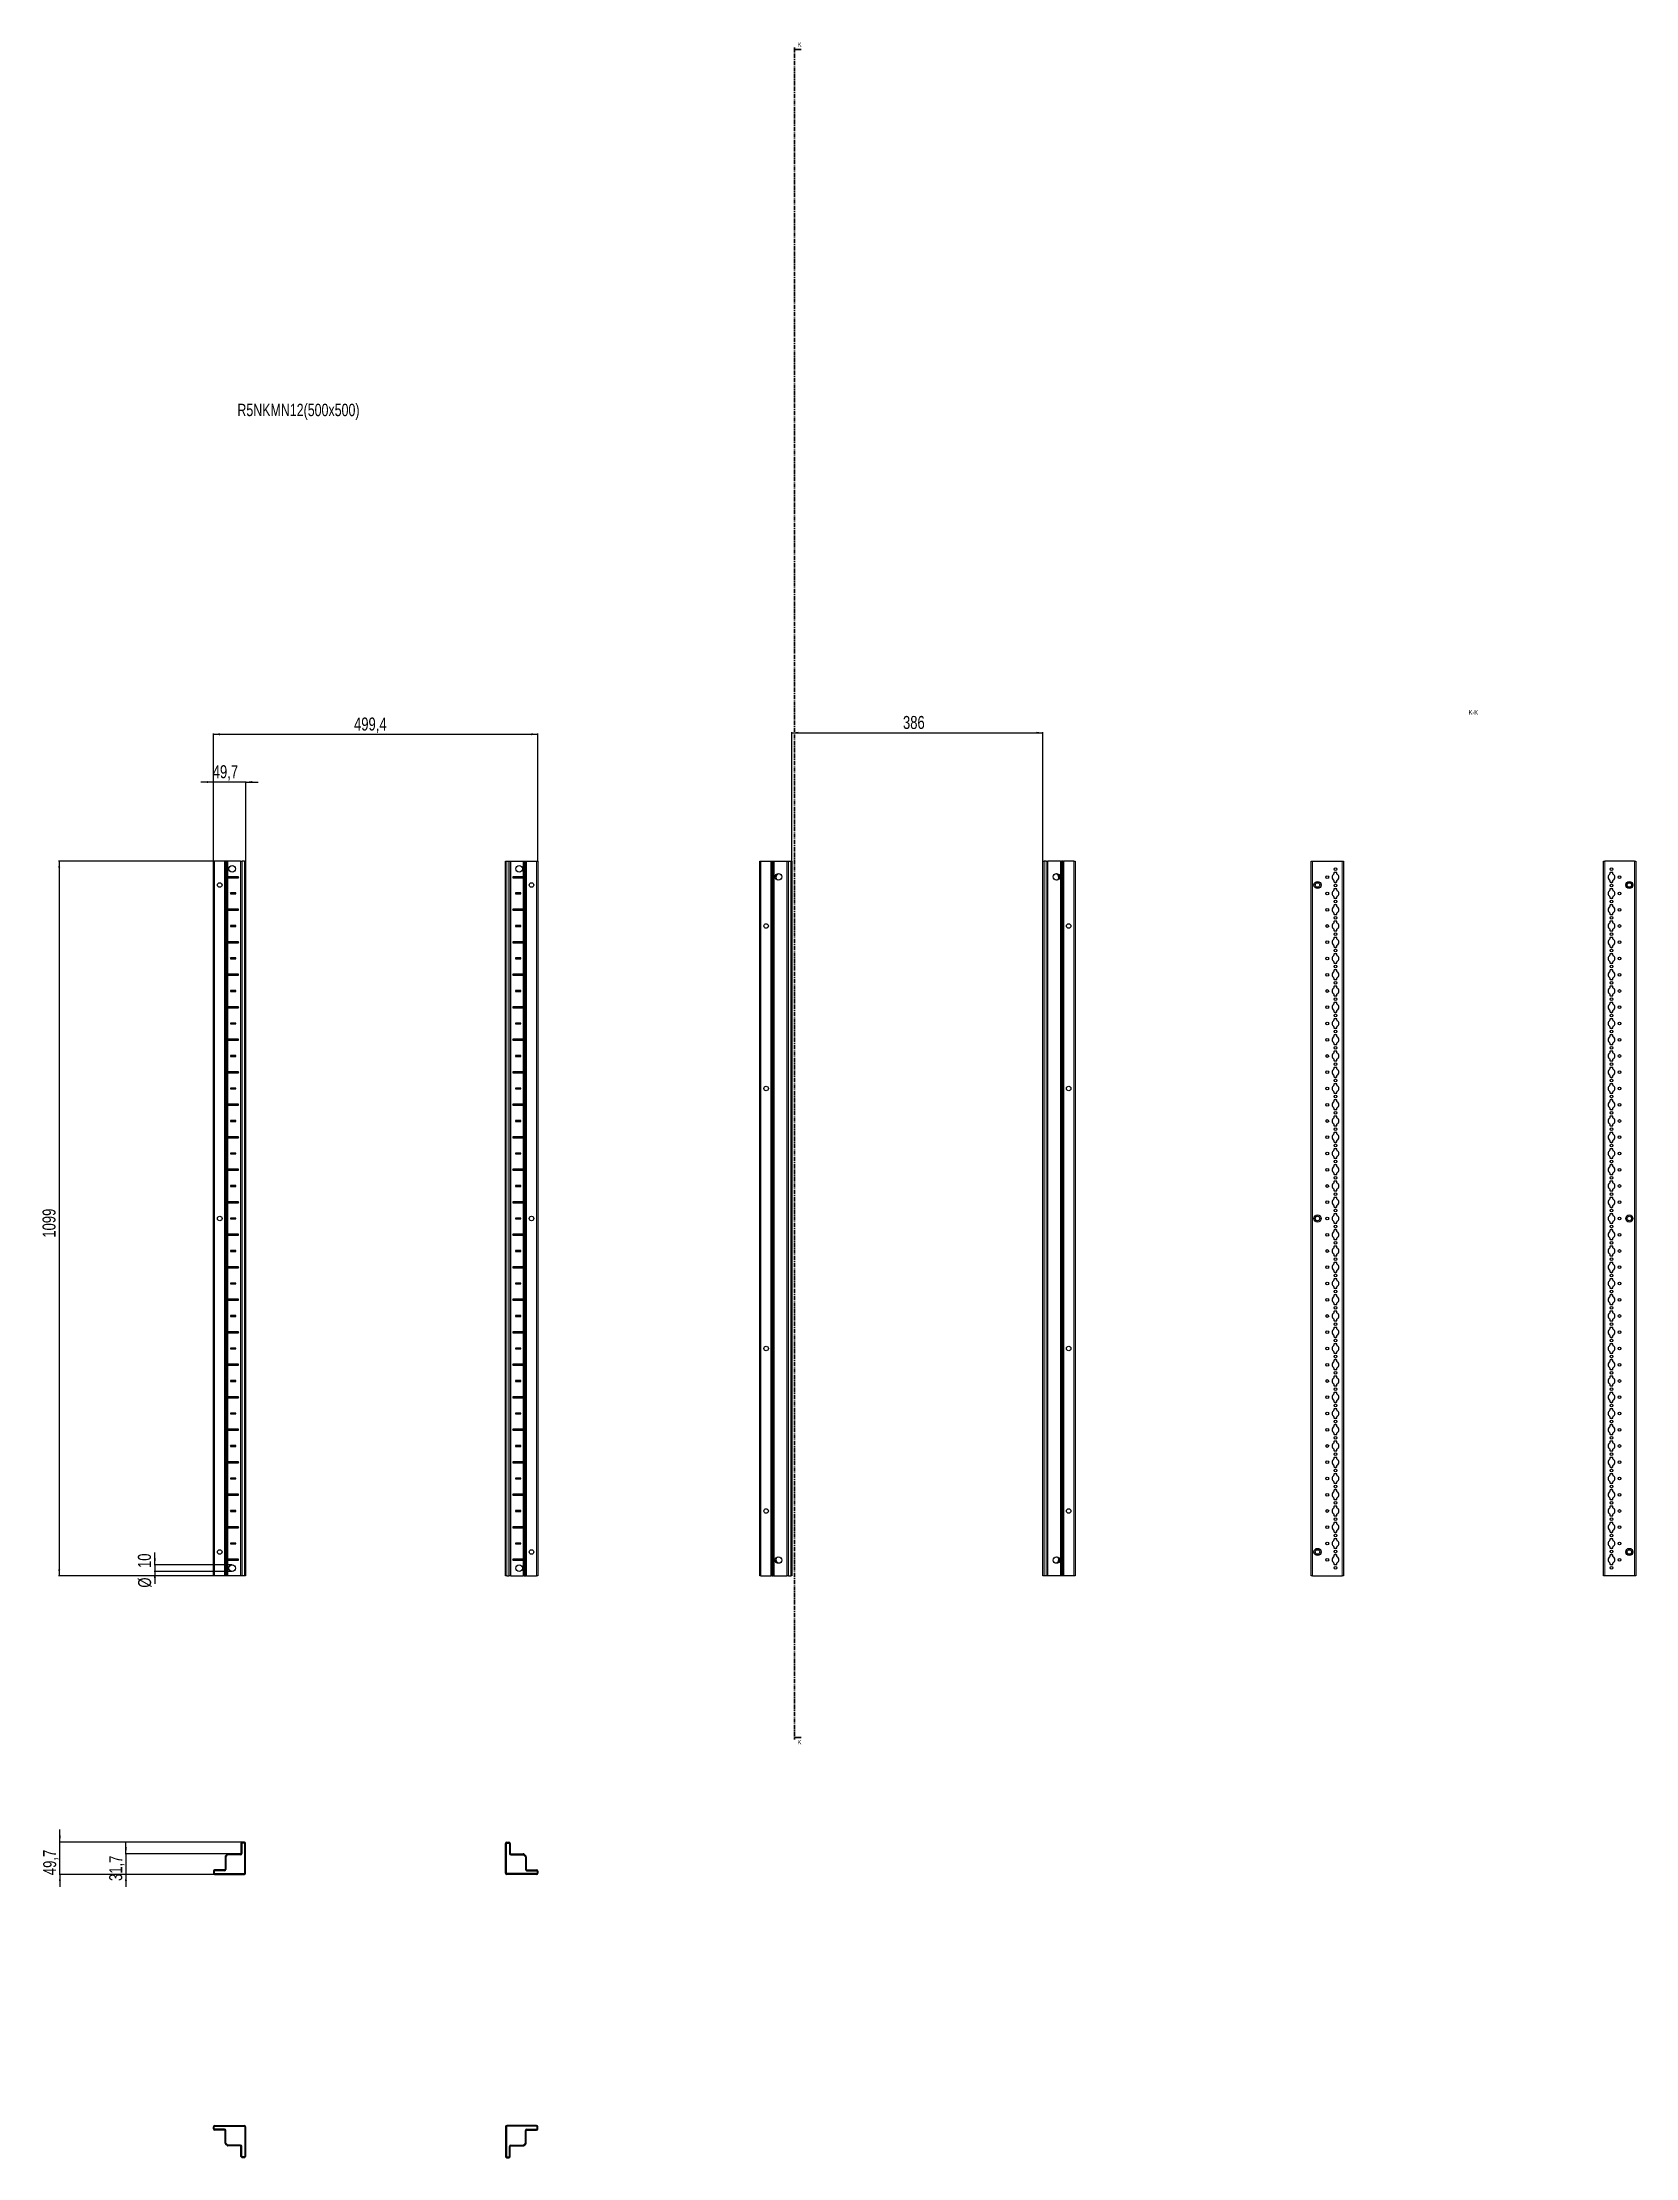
# Model space of a CAD drawing. Header units: millimetres. Extents: x -199 to 2253, y -1747 to 1507.
import ezdxf

# ---------------------------------------------------------------- set-up
doc = ezdxf.new("R2010")
doc.units = ezdxf.units.MM
doc.linetypes.add('CENTER', pattern=[10.16, 6.35, -1.27, 1.27, -1.27])
doc.layers.add('FORMAT', color=7, linetype='Continuous')
doc.styles.add('SLDTEXTSTYLE0', font='TXT', dxfattribs={"width": 0.75})
doc.dimstyles.new('SLDDIMSTYLE0', dxfattribs={"dimtxt": 20, "dimasz": 10, "dimexe": 0, "dimexo": 0.0625, "dimgap": 5, "dimtad": 2, "dimdec": 1, "dimrnd": 1e-09, "dimzin": 12, "dimdsep": 46, "dimtxsty": 'SLDTEXTSTYLE0', "dimsah": 1, "dimcen": 0.09, "dimadec": 0, "dimazin": 3, "dimtfac": 1, "dimtofl": 0, "dimtmove": 0, "dimatfit": 3, "dimfxl": 0, "dimfrac": 2, "dimtolj": 1, "dimtzin": 12, "dimarcsym": 0})
doc.dimstyles.new('SLDDIMSTYLE1', dxfattribs={"dimtxt": 20, "dimasz": 10, "dimexe": 0, "dimexo": 0.0625, "dimgap": 5, "dimtad": 2, "dimdec": 1, "dimrnd": 1e-09, "dimzin": 12, "dimdsep": 46, "dimtxsty": 'SLDTEXTSTYLE0', "dimsah": 1, "dimcen": 0.09, "dimadec": 0, "dimazin": 3, "dimtfac": 1, "dimtmove": 0, "dimatfit": 0, "dimfxl": 0, "dimfrac": 2, "dimtolj": 1, "dimtzin": 12, "dimarcsym": 0})

msp = doc.modelspace()

# ---------------------------------------------------------------- texts
at = {"color": 7, "linetype": 'Continuous', "char_height": 7, "attachment_point": 1, "style": 'SLDTEXTSTYLE0'}
for insert in [(963.16, 1507.18), (963.16, -1104.37)]:
    msp.add_mtext('K', dxfattribs=dict(at, insert=insert))
at = {"layer": 'FORMAT', "style": 'SLDTEXTSTYLE0'}
for s, insert, char_height, attachment_point in [('R5NKMN12(500x500)', (100.91, 951.11), 19.05, 1), ('K-K', (2002.79, 479.8), 7, 2)]:
    msp.add_mtext(s, dxfattribs=dict(at, insert=insert, char_height=char_height, attachment_point=attachment_point))

# ---------------------------------------------------------------- blocks, each defined once
blk = doc.blocks.new('_D')
at = {"layer": 'FORMAT'}
for p, q in [((86.4, 247.2), (-174.2, 247.2)), ((-173.2, 247.2), (-173.2, -851.8)), ((86.4, -851.8), (-174.2, -851.8))]:
    blk.add_line(p, q, dxfattribs=at)
for points in [[(-173.2, 247.2), (-174.7, 237.2), (-171.6, 237.2)], [(-173.2, -851.8), (-171.6, -841.8), (-174.7, -841.8)]]:
    blk.add_solid(points, dxfattribs=at)
at = {"layer": 'FORMAT', "insert": (-198.9, -331.8), "char_height": 20, "attachment_point": 1, "rotation": 90, "style": 'SLDTEXTSTYLE0'}
blk.add_mtext('1099', dxfattribs=at)
blk = doc.blocks.new('_D_1')
at = {"layer": 'FORMAT'}
for p, q in [((64, 247.2), (64, 443.6)), ((64, 442.6), (563.4, 442.6)), ((563.4, 247.2), (563.4, 443.6))]:
    blk.add_line(p, q, dxfattribs=at)
for points in [[(64, 442.6), (74, 441.1), (74, 444.2)], [(563.4, 442.6), (553.4, 444.2), (553.4, 441.1)]]:
    blk.add_solid(points, dxfattribs=at)
at = {"layer": 'FORMAT', "insert": (280.4, 468.4), "char_height": 20, "attachment_point": 1, "style": 'SLDTEXTSTYLE0'}
blk.add_mtext('499,4', dxfattribs=at)
blk = doc.blocks.new('_D_2')
at = {"layer": 'FORMAT'}
for p, q in [((64, 369.2), (44.7, 369.2)), ((64, 247.2), (64, 370.2)), ((113.7, 369.2), (64, 369.2)), ((113.7, 247.2), (113.7, 370.2)), ((113.7, 369.2), (132.9, 369.2))]:
    blk.add_line(p, q, dxfattribs=at)
for points in [[(64, 369.2), (54, 370.7), (54, 367.7)], [(113.7, 369.2), (123.7, 367.7), (123.7, 370.7)]]:
    blk.add_solid(points, dxfattribs=at)
at = {"layer": 'FORMAT', "insert": (63, 395), "char_height": 20, "attachment_point": 1, "style": 'SLDTEXTSTYLE0'}
blk.add_mtext('49,7', dxfattribs=at)
blk = doc.blocks.new('_D_3')
at = {"layer": 'FORMAT'}
for p, q in [((92.8, -835.3), (-27, -835.3)), ((92.8, -845.3), (-27, -845.3)), ((-26, -835.3), (-26, -816.1)), ((-26, -835.3), (-26, -845.3)), ((-26, -845.3), (-26, -864.5))]:
    blk.add_line(p, q, dxfattribs=at)
for points in [[(-26, -835.3), (-24.5, -825.3), (-27.6, -825.3)], [(-26, -845.3), (-27.6, -855.3), (-24.5, -855.3)]]:
    blk.add_solid(points, dxfattribs=at)
at = {"layer": 'FORMAT', "char_height": 20, "attachment_point": 1, "rotation": 90, "style": 'SLDTEXTSTYLE0'}
for s, insert in [('10', (-52.1, -840)), ('%%c', (-51.8, -870.2))]:
    blk.add_mtext(s, dxfattribs=dict(at, insert=insert))
blk = doc.blocks.new('_D_4')
at = {"layer": 'FORMAT'}
for p, q in [((954.3, 247.2), (954.3, 446)), ((954.3, 445), (1340.3, 445)), ((1340.3, 247.2), (1340.3, 446))]:
    blk.add_line(p, q, dxfattribs=at)
for points in [[(954.3, 445), (964.3, 443.5), (964.3, 446.5)], [(1340.3, 445), (1330.3, 446.5), (1330.3, 443.5)]]:
    blk.add_solid(points, dxfattribs=at)
at = {"layer": 'FORMAT', "insert": (1125.1, 470.8), "char_height": 20, "attachment_point": 1, "style": 'SLDTEXTSTYLE0'}
blk.add_mtext('386', dxfattribs=at)
blk = doc.blocks.new('_D_5')
at = {"layer": 'FORMAT'}
for p, q in [((108.5, -1261.8), (-173.2, -1261.8)), ((-172.2, -1261.8), (-172.2, -1242.5)), ((-172.2, -1311.5), (-172.2, -1261.8)), ((66, -1311.5), (-173.2, -1311.5)), ((-172.2, -1311.5), (-172.2, -1330.7))]:
    blk.add_line(p, q, dxfattribs=at)
for points in [[(-172.2, -1261.8), (-170.6, -1251.8), (-173.7, -1251.8)], [(-172.2, -1311.5), (-173.7, -1321.5), (-170.6, -1321.5)]]:
    blk.add_solid(points, dxfattribs=at)
at = {"layer": 'FORMAT', "insert": (-197.9, -1312.5), "char_height": 20, "attachment_point": 1, "rotation": 90, "style": 'SLDTEXTSTYLE0'}
blk.add_mtext('49,7', dxfattribs=at)
blk = doc.blocks.new('_D_6')
at = {"layer": 'FORMAT'}
for p, q in [((-70.5, -1279.8), (-70.5, -1260.5)), ((86.4, -1279.8), (-71.5, -1279.8)), ((-70.5, -1279.8), (-70.5, -1311.5)), ((66, -1311.5), (-71.5, -1311.5)), ((-70.5, -1311.5), (-70.5, -1330.7))]:
    blk.add_line(p, q, dxfattribs=at)
for points in [[(-70.5, -1279.8), (-69, -1269.8), (-72.1, -1269.8)], [(-70.5, -1311.5), (-72.1, -1321.5), (-69, -1321.5)]]:
    blk.add_solid(points, dxfattribs=at)
at = {"layer": 'FORMAT', "insert": (-96.3, -1321.5), "char_height": 20, "attachment_point": 1, "rotation": 90, "style": 'SLDTEXTSTYLE0'}
blk.add_mtext('31,7', dxfattribs=at)

# ---------------------------------------------------------------- dimensions: what is measured, and where the dimension line sits
at = {"layer": 'FORMAT'}
for base, p1, p2, angle, dimstyle, picture, middle in [((563.38, 442.62), (63.98, 247.21), (563.38, 247.21), 0, 'SLDDIMSTYLE0', '_D_1', (313.68, 442.62)), ((1340.3, 445), (954.3, 247.21), (1340.3, 247.21), 0, 'SLDDIMSTYLE0', '_D_4', (1147.3, 445)), ((-173.15, -851.79), (86.42, 247.21), (86.42, -851.79), 90, 'SLDDIMSTYLE0', '_D', (-173.15, -302.29)), ((-172.17, -1261.77), (65.98, -1311.47), (108.48, -1261.77), 90, 'SLDDIMSTYLE1', '_D_5', (-172.17, -1286.62)), ((-70.54, -1311.47), (86.42, -1279.77), (65.98, -1311.47), 90, 'SLDDIMSTYLE1', '_D_6', (-70.54, -1295.62))]:
    dim = msp.add_linear_dim(base=base, p1=p1, p2=p2, angle=angle, dimstyle=dimstyle, dxfattribs=at)
    dim.commit()
    dim.dimension.update_dxf_attribs({"geometry": picture, "text_midpoint": middle, "dimtype": 160})
dim = msp.add_linear_dim(base=(63.98, 369.21), p1=(113.68, 247.21), p2=(63.98, 247.21), dimstyle='SLDDIMSTYLE1', dxfattribs=at)
dim.commit()
dim.dimension.update_dxf_attribs({"geometry": '_D_2', "text_midpoint": (88.83, 369.21), "dimtype": 160})
dim = msp.add_linear_dim(base=(-26.02, -845.29), p1=(92.83, -835.29), p2=(92.83, -845.29), angle=90, text='%%c<>', dimstyle='SLDDIMSTYLE1', dxfattribs=at)
dim.commit()
dim.dimension.update_dxf_attribs({"geometry": '_D_3', "text_midpoint": (-26.02, -840.29), "dimtype": 160})

# ---------------------------------------------------------------- linework, layer by layer
at = {"color": 7, "linetype": 'CENTER', "lineweight": 35}
msp.add_line((958.03, 1499.09), (958.03, -1103.67), dxfattribs=at)
at = {"color": 7, "linetype": 'Continuous', "lineweight": 35}
for p, q in [((968.67, 1496.09), (958.03, 1496.09)), ((968.67, -1100.67), (958.03, -1100.67))]:
    msp.add_line(p, q, dxfattribs=at)
at = {"color": 7, "linetype": 'Continuous', "lineweight": 25}
for p, q in [((63.98, -851.79), (63.98, 247.21)), ((63.98, 247.21), (65.98, 247.21)), ((81.33, 247.21), (65.98, 247.21)), ((81.33, 247.21), (81.98, 247.21)), ((81.98, -851.79), (81.98, 247.21)), ((81.98, 247.21), (82.56, 247.21)), ((83.77, 247.21), (82.56, 247.21)), ((83.77, -851.79), (83.77, 247.21)), ((83.8, 247.21), (83.77, 247.21)), ((83.8, -851.79), (83.8, 247.21)), ((85.01, 247.21), (83.8, 247.21)), ((85.01, 247.21), (86.42, 247.21)), ((105.83, 247.21), (86.42, 247.21)), ((105.83, 247.21), (106.48, 247.21)), ((106.48, -851.79), (106.48, 247.21)), ((106.48, 247.21), (108.48, 247.21)), ((111.68, 247.21), (108.48, 247.21)), ((111.68, 247.21), (113.68, 247.21)), ((113.68, 247.21), (113.68, -851.79)), ((513.68, -851.79), (513.68, 247.21)), ((513.68, 247.21), (515.68, 247.21)), ((515.68, 247.21), (518.88, 247.21)), ((518.88, 247.21), (520.88, 247.21)), ((520.88, 247.21), (520.88, -851.79)), ((520.88, 247.21), (521.53, 247.21)), ((521.53, 247.21), (540.93, 247.21)), ((540.93, 247.21), (542.34, 247.21)), ((542.34, 247.21), (543.55, 247.21)), ((543.55, 247.21), (543.55, -851.79)), ((543.55, 247.21), (543.58, 247.21)), ((543.58, 247.21), (543.58, -851.79)), ((543.58, 247.21), (544.79, 247.21)), ((544.79, 247.21), (545.38, 247.21)), ((545.38, 247.21), (545.38, -851.79)), ((545.38, 247.21), (546.03, 247.21)), ((546.03, 247.21), (561.38, 247.21)), ((561.38, 247.21), (563.38, 247.21)), ((563.38, 247.21), (563.38, -851.79)), ((904.6, -851.79), (904.6, 247.21)), ((904.6, 247.21), (906.6, 247.21)), ((906.6, 247.21), (921.95, 247.21)), ((921.95, 247.21), (922.6, 247.21)), ((922.6, 223.46), (922.6, 247.21)), ((922.6, 247.21), (923.19, 247.21)), ((923.19, 247.21), (924.39, 247.21)), ((924.39, 247.21), (924.39, -851.79)), ((924.39, 247.21), (924.43, 247.21)), ((924.43, 247.21), (924.43, -851.79)), ((924.43, 247.21), (925.63, 247.21)), ((925.63, 247.21), (927.05, 247.21)), ((927.05, 247.21), (946.45, 247.21)), ((932.65, 227.73), (932.65, 228.14)), ((946.45, 247.21), (947.1, 247.21)), ((947.1, -851.79), (947.1, 247.21)), ((947.1, 247.21), (949.1, 247.21)), ((949.1, 247.21), (952.3, 247.21)), ((952.3, 247.21), (954.3, 247.21)), ((954.3, 247.21), (954.3, -851.79)), ((1340.3, -851.79), (1340.3, 247.21)), ((1340.3, 247.21), (1342.3, 247.21)), ((1345.5, 247.21), (1342.3, 247.21)), ((1345.5, 247.21), (1347.5, 247.21)), ((1347.5, 247.21), (1347.5, -851.79)), ((1347.5, 247.21), (1348.15, 247.21)), ((1367.55, 247.21), (1348.15, 247.21)), ((1361.95, 228.14), (1361.95, 227.73)), ((1367.55, 247.21), (1368.97, 247.21)), ((1370.17, 247.21), (1368.97, 247.21)), ((1370.17, -851.79), (1370.17, 247.21)), ((1370.21, 247.21), (1370.17, 247.21)), ((1370.21, -851.79), (1370.21, 247.21)), ((1371.42, 247.21), (1370.21, 247.21)), ((1371.42, 247.21), (1372, 247.21)), ((1372, 247.21), (1372, 223.46)), ((1372, 247.21), (1372.65, 247.21)), ((1388, 247.21), (1372.65, 247.21)), ((1388, 247.21), (1390, 247.21)), ((1390, 247.21), (1390, -851.79)), ((1753.16, -851.79), (1753.16, 247.21)), ((1753.16, 247.21), (1755.16, 247.21)), ((1755.16, 247.21), (1800.86, 247.21)), ((1788.21, 229.61), (1788.21, 227.73)), ((1792.31, 230.11), (1788.71, 230.11)), ((1792.81, 227.73), (1792.81, 229.61)), ((1800.86, 247.21), (1802.86, 247.21)), ((1802.86, 247.21), (1802.86, -851.79)), ((2202.86, -851.79), (2202.86, 247.21)), ((2202.86, 247.21), (2204.86, 247.21)), ((2250.56, 247.21), (2204.86, 247.21)), ((2212.91, 229.61), (2212.91, 227.73)), ((2217.01, 230.11), (2213.41, 230.11)), ((2217.51, 227.73), (2217.51, 229.61)), ((2250.56, 247.21), (2252.56, 247.21)), ((2252.56, 247.21), (2252.56, -851.79)), ((85.93, 223.35), (85.93, 222.06)), ((86.58, 222.71), (85.93, 223.35)), ((86.58, 222.71), (85.93, 222.06)), ((102.83, 223.46), (86.42, 223.46)), ((86.42, 221.96), (102.83, 221.96)), ((102.08, 222.71), (86.58, 222.71)), ((98.33, 198.46), (90.33, 198.46)), ((90.33, 198.46), (90.33, 196.96)), ((91.08, 197.71), (90.33, 198.46)), ((91.08, 197.71), (90.33, 196.96)), ((90.33, 196.96), (98.33, 196.96)), ((97.58, 197.71), (91.08, 197.71)), ((97.58, 197.71), (98.33, 198.46)), ((97.58, 197.71), (98.33, 196.96)), ((98.33, 196.96), (98.33, 198.46)), ((102.08, 222.71), (102.83, 223.46)), ((102.08, 222.71), (102.83, 221.96)), ((102.83, 221.96), (102.83, 223.46)), ((540.93, 223.46), (524.53, 223.46)), ((524.53, 223.46), (524.53, 221.96)), ((525.28, 222.71), (524.53, 223.46)), ((525.28, 222.71), (524.53, 221.96)), ((524.53, 221.96), (540.93, 221.96)), ((525.28, 222.71), (540.78, 222.71)), ((537.03, 198.46), (529.03, 198.46)), ((529.03, 198.46), (529.03, 196.96)), ((529.78, 197.71), (529.03, 198.46)), ((529.78, 197.71), (529.03, 196.96)), ((529.03, 196.96), (537.03, 196.96)), ((529.78, 197.71), (536.28, 197.71)), ((536.28, 197.71), (537.03, 198.46)), ((536.28, 197.71), (537.03, 196.96)), ((537.03, 196.96), (537.03, 198.46)), ((540.78, 222.71), (541.42, 223.35)), ((540.78, 222.71), (541.42, 222.06)), ((541.42, 222.06), (541.42, 223.35)), ((922.66, 223.35), (922.6, 223.46)), ((922.6, 223.46), (922.6, 221.96)), ((922.6, 221.96), (922.66, 222.06)), ((922.6, 173.46), (922.6, 221.96)), ((922.66, 222.06), (922.66, 223.35)), ((1372, 223.46), (1371.94, 223.35)), ((1371.94, 223.35), (1371.94, 222.06)), ((1371.94, 222.06), (1372, 221.96)), ((1372, 221.96), (1372, 223.46)), ((1372, 221.96), (1372, 173.46)), ((1788.21, 217.68), (1788.21, 215.81)), ((1788.21, 204.61), (1788.21, 202.73)), ((1788.71, 215.31), (1792.31, 215.31)), ((1792.31, 205.11), (1788.71, 205.11)), ((1792.81, 215.81), (1792.81, 217.68)), ((1792.81, 202.73), (1792.81, 204.61)), ((2212.91, 217.68), (2212.91, 215.81)), ((2212.91, 204.61), (2212.91, 202.73)), ((2213.41, 215.31), (2217.01, 215.31)), ((2217.01, 205.11), (2213.41, 205.11)), ((2217.51, 215.81), (2217.51, 217.68)), ((2217.51, 202.73), (2217.51, 204.61)), ((85.93, 173.35), (85.93, 172.06)), ((86.58, 172.71), (85.93, 173.35)), ((86.58, 172.71), (85.93, 172.06)), ((102.83, 173.46), (86.42, 173.46)), ((86.42, 171.96), (102.83, 171.96)), ((102.08, 172.71), (86.58, 172.71)), ((102.08, 172.71), (102.83, 173.46)), ((102.08, 172.71), (102.83, 171.96)), ((102.83, 171.96), (102.83, 173.46)), ((540.93, 173.46), (524.53, 173.46)), ((524.53, 173.46), (524.53, 171.96)), ((525.28, 172.71), (524.53, 173.46)), ((525.28, 172.71), (524.53, 171.96)), ((524.53, 171.96), (540.93, 171.96)), ((525.28, 172.71), (540.78, 172.71)), ((540.78, 172.71), (541.42, 173.35)), ((540.78, 172.71), (541.42, 172.06)), ((541.42, 172.06), (541.42, 173.35)), ((922.66, 173.35), (922.6, 173.46)), ((922.6, 173.46), (922.6, 171.96)), ((922.6, 171.96), (922.66, 172.06)), ((922.6, 123.46), (922.6, 171.96)), ((922.66, 172.06), (922.66, 173.35)), ((1372, 173.46), (1371.94, 173.35)), ((1371.94, 173.35), (1371.94, 172.06)), ((1371.94, 172.06), (1372, 171.96)), ((1372, 171.96), (1372, 173.46)), ((1372, 171.96), (1372, 123.46)), ((1788.21, 192.68), (1788.21, 190.81)), ((1788.21, 179.61), (1788.21, 177.73)), ((1788.21, 167.68), (1788.21, 165.81)), ((1788.71, 190.31), (1792.31, 190.31)), ((1792.31, 180.11), (1788.71, 180.11)), ((1788.71, 165.31), (1792.31, 165.31)), ((1792.81, 190.81), (1792.81, 192.68)), ((1792.81, 177.73), (1792.81, 179.61)), ((1792.81, 165.81), (1792.81, 167.68)), ((2212.91, 192.68), (2212.91, 190.81)), ((2212.91, 179.61), (2212.91, 177.73)), ((2212.91, 167.68), (2212.91, 165.81)), ((2213.41, 190.31), (2217.01, 190.31)), ((2217.01, 180.11), (2213.41, 180.11)), ((2213.41, 165.31), (2217.01, 165.31)), ((2217.51, 190.81), (2217.51, 192.68)), ((2217.51, 177.73), (2217.51, 179.61)), ((2217.51, 165.81), (2217.51, 167.68)), ((98.33, 148.46), (90.33, 148.46)), ((90.33, 148.46), (90.33, 146.96)), ((91.08, 147.71), (90.33, 148.46)), ((91.08, 147.71), (90.33, 146.96)), ((90.33, 146.96), (98.33, 146.96)), ((97.58, 147.71), (91.08, 147.71)), ((97.58, 147.71), (98.33, 148.46)), ((97.58, 147.71), (98.33, 146.96)), ((98.33, 146.96), (98.33, 148.46)), ((537.03, 148.46), (529.03, 148.46)), ((529.03, 148.46), (529.03, 146.96)), ((529.78, 147.71), (529.03, 148.46)), ((529.78, 147.71), (529.03, 146.96)), ((529.03, 146.96), (537.03, 146.96)), ((529.78, 147.71), (536.28, 147.71)), ((536.28, 147.71), (537.03, 148.46)), ((536.28, 147.71), (537.03, 146.96)), ((537.03, 146.96), (537.03, 148.46)), ((1788.21, 154.61), (1788.21, 152.73)), ((1788.21, 142.68), (1788.21, 140.81)), ((1792.31, 155.11), (1788.71, 155.11)), ((1788.71, 140.31), (1792.31, 140.31)), ((1792.81, 152.73), (1792.81, 154.61)), ((1792.81, 140.81), (1792.81, 142.68)), ((2212.91, 154.61), (2212.91, 152.73)), ((2212.91, 142.68), (2212.91, 140.81)), ((2217.01, 155.11), (2213.41, 155.11)), ((2213.41, 140.31), (2217.01, 140.31)), ((2217.51, 152.73), (2217.51, 154.61)), ((2217.51, 140.81), (2217.51, 142.68)), ((85.93, 123.35), (85.93, 122.06)), ((86.58, 122.71), (85.93, 123.35)), ((86.58, 122.71), (85.93, 122.06)), ((102.83, 123.46), (86.42, 123.46)), ((86.42, 121.96), (102.83, 121.96)), ((102.08, 122.71), (86.58, 122.71)), ((98.33, 98.46), (90.33, 98.46)), ((90.33, 98.46), (90.33, 96.96)), ((91.08, 97.71), (90.33, 98.46)), ((91.08, 97.71), (90.33, 96.96)), ((97.58, 97.71), (91.08, 97.71)), ((97.58, 97.71), (98.33, 98.46)), ((97.58, 97.71), (98.33, 96.96)), ((98.33, 96.96), (98.33, 98.46)), ((102.08, 122.71), (102.83, 123.46)), ((102.08, 122.71), (102.83, 121.96)), ((102.83, 121.96), (102.83, 123.46)), ((540.93, 123.46), (524.53, 123.46)), ((524.53, 123.46), (524.53, 121.96)), ((525.28, 122.71), (524.53, 123.46)), ((525.28, 122.71), (524.53, 121.96)), ((524.53, 121.96), (540.93, 121.96)), ((525.28, 122.71), (540.78, 122.71)), ((537.03, 98.46), (529.03, 98.46)), ((529.03, 98.46), (529.03, 96.96)), ((529.78, 97.71), (529.03, 98.46)), ((529.78, 97.71), (529.03, 96.96)), ((529.78, 97.71), (536.28, 97.71)), ((536.28, 97.71), (537.03, 98.46)), ((536.28, 97.71), (537.03, 96.96)), ((537.03, 96.96), (537.03, 98.46)), ((540.78, 122.71), (541.42, 123.35)), ((540.78, 122.71), (541.42, 122.06)), ((541.42, 122.06), (541.42, 123.35)), ((922.66, 123.35), (922.6, 123.46)), ((922.6, 123.46), (922.6, 121.96)), ((922.6, 121.96), (922.66, 122.06)), ((922.6, 73.46), (922.6, 121.96)), ((922.66, 122.06), (922.66, 123.35)), ((1372, 123.46), (1371.94, 123.35)), ((1371.94, 123.35), (1371.94, 122.06)), ((1371.94, 122.06), (1372, 121.96)), ((1372, 121.96), (1372, 123.46)), ((1372, 121.96), (1372, 73.46)), ((1788.21, 129.61), (1788.21, 127.73)), ((1788.21, 117.68), (1788.21, 115.81)), ((1788.21, 104.61), (1788.21, 102.73)), ((1792.31, 130.11), (1788.71, 130.11)), ((1788.71, 115.31), (1792.31, 115.31)), ((1792.31, 105.11), (1788.71, 105.11)), ((1792.81, 127.73), (1792.81, 129.61)), ((1792.81, 115.81), (1792.81, 117.68)), ((1792.81, 102.73), (1792.81, 104.61)), ((2212.91, 129.61), (2212.91, 127.73)), ((2212.91, 117.68), (2212.91, 115.81)), ((2212.91, 104.61), (2212.91, 102.73)), ((2217.01, 130.11), (2213.41, 130.11)), ((2213.41, 115.31), (2217.01, 115.31)), ((2217.01, 105.11), (2213.41, 105.11)), ((2217.51, 127.73), (2217.51, 129.61)), ((2217.51, 115.81), (2217.51, 117.68)), ((2217.51, 102.73), (2217.51, 104.61)), ((85.93, 73.35), (85.93, 72.06)), ((86.58, 72.71), (85.93, 73.35)), ((86.58, 72.71), (85.93, 72.06)), ((102.83, 73.46), (86.42, 73.46)), ((86.42, 71.96), (102.83, 71.96)), ((102.08, 72.71), (86.58, 72.71)), ((90.33, 96.96), (98.33, 96.96)), ((102.08, 72.71), (102.83, 73.46)), ((102.08, 72.71), (102.83, 71.96)), ((102.83, 71.96), (102.83, 73.46)), ((540.93, 73.46), (524.53, 73.46)), ((524.53, 73.46), (524.53, 71.96)), ((525.28, 72.71), (524.53, 73.46)), ((525.28, 72.71), (524.53, 71.96)), ((524.53, 71.96), (540.93, 71.96)), ((525.28, 72.71), (540.78, 72.71)), ((529.03, 96.96), (537.03, 96.96)), ((540.78, 72.71), (541.42, 73.35)), ((540.78, 72.71), (541.42, 72.06)), ((541.42, 72.06), (541.42, 73.35)), ((922.66, 73.35), (922.6, 73.46)), ((922.6, 73.46), (922.6, 71.96)), ((922.6, 71.96), (922.66, 72.06)), ((922.6, 23.46), (922.6, 71.96)), ((922.66, 72.06), (922.66, 73.35)), ((1372, 73.46), (1371.94, 73.35)), ((1371.94, 73.35), (1371.94, 72.06)), ((1371.94, 72.06), (1372, 71.96)), ((1372, 71.96), (1372, 73.46)), ((1372, 71.96), (1372, 23.46)), ((1788.21, 92.68), (1788.21, 90.81)), ((1788.21, 79.61), (1788.21, 77.73)), ((1788.21, 67.68), (1788.21, 65.81)), ((1788.71, 90.31), (1792.31, 90.31)), ((1792.31, 80.11), (1788.71, 80.11)), ((1788.71, 65.31), (1792.31, 65.31)), ((1792.81, 90.81), (1792.81, 92.68)), ((1792.81, 77.73), (1792.81, 79.61)), ((1792.81, 65.81), (1792.81, 67.68)), ((2212.91, 92.68), (2212.91, 90.81)), ((2212.91, 79.61), (2212.91, 77.73)), ((2212.91, 67.68), (2212.91, 65.81)), ((2213.41, 90.31), (2217.01, 90.31)), ((2217.01, 80.11), (2213.41, 80.11)), ((2213.41, 65.31), (2217.01, 65.31)), ((2217.51, 90.81), (2217.51, 92.68)), ((2217.51, 77.73), (2217.51, 79.61)), ((2217.51, 65.81), (2217.51, 67.68)), ((98.33, 48.46), (90.33, 48.46)), ((90.33, 48.46), (90.33, 46.96)), ((91.08, 47.71), (90.33, 48.46)), ((91.08, 47.71), (90.33, 46.96)), ((90.33, 46.96), (98.33, 46.96)), ((97.58, 47.71), (91.08, 47.71)), ((97.58, 47.71), (98.33, 48.46)), ((97.58, 47.71), (98.33, 46.96)), ((98.33, 46.96), (98.33, 48.46)), ((537.03, 48.46), (529.03, 48.46)), ((529.03, 48.46), (529.03, 46.96)), ((529.78, 47.71), (529.03, 48.46)), ((529.78, 47.71), (529.03, 46.96)), ((529.03, 46.96), (537.03, 46.96)), ((529.78, 47.71), (536.28, 47.71)), ((536.28, 47.71), (537.03, 48.46)), ((536.28, 47.71), (537.03, 46.96)), ((537.03, 46.96), (537.03, 48.46)), ((1788.21, 54.61), (1788.21, 52.73)), ((1788.21, 42.68), (1788.21, 40.81)), ((1792.31, 55.11), (1788.71, 55.11)), ((1788.71, 40.31), (1792.31, 40.31)), ((1792.81, 52.73), (1792.81, 54.61)), ((1792.81, 40.81), (1792.81, 42.68)), ((2212.91, 54.61), (2212.91, 52.73)), ((2212.91, 42.68), (2212.91, 40.81)), ((2217.01, 55.11), (2213.41, 55.11)), ((2213.41, 40.31), (2217.01, 40.31)), ((2217.51, 52.73), (2217.51, 54.61)), ((2217.51, 40.81), (2217.51, 42.68)), ((85.93, 23.35), (85.93, 22.06)), ((86.58, 22.71), (85.93, 23.35)), ((86.58, 22.71), (85.93, 22.06)), ((102.83, 23.46), (86.42, 23.46)), ((86.42, 21.96), (102.83, 21.96)), ((102.08, 22.71), (86.58, 22.71)), ((102.08, 22.71), (102.83, 23.46)), ((102.08, 22.71), (102.83, 21.96)), ((102.83, 21.96), (102.83, 23.46)), ((540.93, 23.46), (524.53, 23.46)), ((524.53, 23.46), (524.53, 21.96)), ((525.28, 22.71), (524.53, 23.46)), ((525.28, 22.71), (524.53, 21.96)), ((524.53, 21.96), (540.93, 21.96)), ((525.28, 22.71), (540.78, 22.71)), ((540.78, 22.71), (541.42, 23.35)), ((540.78, 22.71), (541.42, 22.06)), ((541.42, 22.06), (541.42, 23.35)), ((922.66, 23.35), (922.6, 23.46)), ((922.6, 23.46), (922.6, 21.96)), ((922.6, 21.96), (922.66, 22.06)), ((922.6, -26.54), (922.6, 21.96)), ((922.66, 22.06), (922.66, 23.35)), ((1372, 23.46), (1371.94, 23.35)), ((1371.94, 23.35), (1371.94, 22.06)), ((1371.94, 22.06), (1372, 21.96)), ((1372, 21.96), (1372, 23.46)), ((1372, 21.96), (1372, -26.54)), ((1788.21, 29.61), (1788.21, 27.73)), ((1788.21, 17.68), (1788.21, 15.81)), ((1788.21, 4.61), (1788.21, 2.73)), ((1792.31, 30.11), (1788.71, 30.11)), ((1788.71, 15.31), (1792.31, 15.31)), ((1792.31, 5.11), (1788.71, 5.11)), ((1792.81, 27.73), (1792.81, 29.61)), ((1792.81, 15.81), (1792.81, 17.68)), ((1792.81, 2.73), (1792.81, 4.61)), ((2212.91, 29.61), (2212.91, 27.73)), ((2212.91, 17.68), (2212.91, 15.81)), ((2212.91, 4.61), (2212.91, 2.73)), ((2217.01, 30.11), (2213.41, 30.11)), ((2213.41, 15.31), (2217.01, 15.31)), ((2217.01, 5.11), (2213.41, 5.11)), ((2217.51, 27.73), (2217.51, 29.61)), ((2217.51, 15.81), (2217.51, 17.68)), ((2217.51, 2.73), (2217.51, 4.61)), ((85.93, -26.65), (85.93, -27.94)), ((86.58, -27.29), (85.93, -26.65)), ((86.58, -27.29), (85.93, -27.94)), ((102.83, -26.54), (86.42, -26.54)), ((86.42, -28.04), (102.83, -28.04)), ((102.08, -27.29), (86.58, -27.29)), ((98.33, -1.54), (90.33, -1.54)), ((90.33, -1.54), (90.33, -3.04)), ((91.08, -2.29), (90.33, -1.54)), ((91.08, -2.29), (90.33, -3.04)), ((90.33, -3.04), (98.33, -3.04)), ((97.58, -2.29), (91.08, -2.29)), ((97.58, -2.29), (98.33, -1.54)), ((97.58, -2.29), (98.33, -3.04)), ((98.33, -3.04), (98.33, -1.54)), ((102.08, -27.29), (102.83, -26.54)), ((102.08, -27.29), (102.83, -28.04)), ((102.83, -28.04), (102.83, -26.54)), ((540.93, -26.54), (524.53, -26.54)), ((524.53, -26.54), (524.53, -28.04)), ((525.28, -27.29), (524.53, -26.54)), ((525.28, -27.29), (524.53, -28.04)), ((524.53, -28.04), (540.93, -28.04)), ((525.28, -27.29), (540.78, -27.29)), ((537.03, -1.54), (529.03, -1.54)), ((529.03, -1.54), (529.03, -3.04)), ((529.78, -2.29), (529.03, -1.54)), ((529.78, -2.29), (529.03, -3.04)), ((529.03, -3.04), (537.03, -3.04)), ((529.78, -2.29), (536.28, -2.29)), ((536.28, -2.29), (537.03, -1.54)), ((536.28, -2.29), (537.03, -3.04)), ((537.03, -3.04), (537.03, -1.54)), ((540.78, -27.29), (541.42, -26.65)), ((540.78, -27.29), (541.42, -27.94)), ((541.42, -27.94), (541.42, -26.65)), ((922.66, -26.65), (922.6, -26.54)), ((922.6, -26.54), (922.6, -28.04)), ((922.6, -28.04), (922.66, -27.94)), ((922.6, -76.54), (922.6, -28.04)), ((922.66, -27.94), (922.66, -26.65)), ((1372, -26.54), (1371.94, -26.65)), ((1371.94, -26.65), (1371.94, -27.94)), ((1371.94, -27.94), (1372, -28.04)), ((1372, -28.04), (1372, -26.54)), ((1372, -28.04), (1372, -76.54)), ((1788.21, -7.32), (1788.21, -9.19)), ((1788.21, -20.39), (1788.21, -22.27)), ((1788.21, -32.32), (1788.21, -34.19)), ((1788.71, -9.69), (1792.31, -9.69)), ((1792.31, -19.89), (1788.71, -19.89)), ((1792.81, -9.19), (1792.81, -7.32)), ((1792.81, -22.27), (1792.81, -20.39)), ((1792.81, -34.19), (1792.81, -32.32)), ((2212.91, -7.32), (2212.91, -9.19)), ((2212.91, -20.39), (2212.91, -22.27)), ((2212.91, -32.32), (2212.91, -34.19)), ((2213.41, -9.69), (2217.01, -9.69)), ((2217.01, -19.89), (2213.41, -19.89)), ((2217.51, -9.19), (2217.51, -7.32)), ((2217.51, -22.27), (2217.51, -20.39)), ((2217.51, -34.19), (2217.51, -32.32)), ((98.33, -51.54), (90.33, -51.54)), ((90.33, -51.54), (90.33, -53.04)), ((91.08, -52.29), (90.33, -51.54)), ((91.08, -52.29), (90.33, -53.04)), ((90.33, -53.04), (98.33, -53.04)), ((97.58, -52.29), (91.08, -52.29)), ((97.58, -52.29), (98.33, -51.54)), ((97.58, -52.29), (98.33, -53.04)), ((98.33, -53.04), (98.33, -51.54)), ((537.03, -51.54), (529.03, -51.54)), ((529.03, -51.54), (529.03, -53.04)), ((529.78, -52.29), (529.03, -51.54)), ((529.78, -52.29), (529.03, -53.04)), ((529.03, -53.04), (537.03, -53.04)), ((529.78, -52.29), (536.28, -52.29)), ((536.28, -52.29), (537.03, -51.54)), ((536.28, -52.29), (537.03, -53.04)), ((537.03, -53.04), (537.03, -51.54)), ((1788.21, -45.39), (1788.21, -47.27)), ((1788.21, -57.32), (1788.21, -59.19)), ((1788.71, -34.69), (1792.31, -34.69)), ((1792.31, -44.89), (1788.71, -44.89)), ((1788.71, -59.69), (1792.31, -59.69)), ((1792.81, -47.27), (1792.81, -45.39)), ((1792.81, -59.19), (1792.81, -57.32)), ((2212.91, -45.39), (2212.91, -47.27)), ((2212.91, -57.32), (2212.91, -59.19)), ((2213.41, -34.69), (2217.01, -34.69)), ((2217.01, -44.89), (2213.41, -44.89)), ((2213.41, -59.69), (2217.01, -59.69)), ((2217.51, -47.27), (2217.51, -45.39)), ((2217.51, -59.19), (2217.51, -57.32)), ((85.93, -76.65), (85.93, -77.94)), ((86.58, -77.29), (85.93, -76.65)), ((86.58, -77.29), (85.93, -77.94)), ((102.83, -76.54), (86.42, -76.54)), ((86.42, -78.04), (102.83, -78.04)), ((102.08, -77.29), (86.58, -77.29)), ((102.08, -77.29), (102.83, -76.54)), ((102.08, -77.29), (102.83, -78.04)), ((102.83, -78.04), (102.83, -76.54)), ((540.93, -76.54), (524.53, -76.54)), ((524.53, -76.54), (524.53, -78.04)), ((525.28, -77.29), (524.53, -76.54)), ((525.28, -77.29), (524.53, -78.04)), ((524.53, -78.04), (540.93, -78.04)), ((525.28, -77.29), (540.78, -77.29)), ((540.78, -77.29), (541.42, -76.65)), ((540.78, -77.29), (541.42, -77.94)), ((541.42, -77.94), (541.42, -76.65)), ((922.66, -76.65), (922.6, -76.54)), ((922.6, -76.54), (922.6, -78.04)), ((922.6, -78.04), (922.66, -77.94)), ((922.6, -126.54), (922.6, -78.04)), ((922.66, -77.94), (922.66, -76.65)), ((1372, -76.54), (1371.94, -76.65)), ((1371.94, -76.65), (1371.94, -77.94)), ((1371.94, -77.94), (1372, -78.04)), ((1372, -78.04), (1372, -76.54)), ((1372, -78.04), (1372, -126.54)), ((1788.21, -70.39), (1788.21, -72.27)), ((1788.21, -82.32), (1788.21, -84.19)), ((1788.21, -95.39), (1788.21, -97.27)), ((1792.31, -69.89), (1788.71, -69.89)), ((1788.71, -84.69), (1792.31, -84.69)), ((1792.31, -94.89), (1788.71, -94.89)), ((1792.81, -72.27), (1792.81, -70.39)), ((1792.81, -84.19), (1792.81, -82.32)), ((1792.81, -97.27), (1792.81, -95.39)), ((2212.91, -70.39), (2212.91, -72.27)), ((2212.91, -82.32), (2212.91, -84.19)), ((2212.91, -95.39), (2212.91, -97.27)), ((2217.01, -69.89), (2213.41, -69.89)), ((2213.41, -84.69), (2217.01, -84.69)), ((2217.01, -94.89), (2213.41, -94.89)), ((2217.51, -72.27), (2217.51, -70.39)), ((2217.51, -84.19), (2217.51, -82.32)), ((2217.51, -97.27), (2217.51, -95.39)), ((85.93, -126.65), (85.93, -127.94)), ((86.58, -127.29), (85.93, -126.65)), ((86.58, -127.29), (85.93, -127.94)), ((102.83, -126.54), (86.42, -126.54)), ((86.42, -128.04), (102.83, -128.04)), ((102.08, -127.29), (86.58, -127.29)), ((98.33, -101.54), (90.33, -101.54)), ((90.33, -101.54), (90.33, -103.04)), ((91.08, -102.29), (90.33, -101.54)), ((91.08, -102.29), (90.33, -103.04)), ((90.33, -103.04), (98.33, -103.04)), ((97.58, -102.29), (91.08, -102.29)), ((97.58, -102.29), (98.33, -101.54)), ((97.58, -102.29), (98.33, -103.04)), ((98.33, -103.04), (98.33, -101.54)), ((102.08, -127.29), (102.83, -126.54)), ((102.08, -127.29), (102.83, -128.04)), ((102.83, -128.04), (102.83, -126.54)), ((540.93, -126.54), (524.53, -126.54)), ((524.53, -126.54), (524.53, -128.04)), ((525.28, -127.29), (524.53, -126.54)), ((525.28, -127.29), (524.53, -128.04)), ((524.53, -128.04), (540.93, -128.04)), ((525.28, -127.29), (540.78, -127.29)), ((537.03, -101.54), (529.03, -101.54)), ((529.03, -101.54), (529.03, -103.04)), ((529.78, -102.29), (529.03, -101.54)), ((529.78, -102.29), (529.03, -103.04)), ((529.03, -103.04), (537.03, -103.04)), ((529.78, -102.29), (536.28, -102.29)), ((536.28, -102.29), (537.03, -101.54)), ((536.28, -102.29), (537.03, -103.04)), ((537.03, -103.04), (537.03, -101.54)), ((540.78, -127.29), (541.42, -126.65)), ((540.78, -127.29), (541.42, -127.94)), ((541.42, -127.94), (541.42, -126.65)), ((922.66, -126.65), (922.6, -126.54)), ((922.6, -126.54), (922.6, -128.04)), ((922.6, -128.04), (922.66, -127.94)), ((922.6, -176.54), (922.6, -128.04)), ((922.66, -127.94), (922.66, -126.65)), ((1372, -126.54), (1371.94, -126.65)), ((1371.94, -126.65), (1371.94, -127.94)), ((1371.94, -127.94), (1372, -128.04)), ((1372, -128.04), (1372, -126.54)), ((1372, -128.04), (1372, -176.54)), ((1788.21, -107.32), (1788.21, -109.19)), ((1788.21, -120.39), (1788.21, -122.27)), ((1788.71, -109.69), (1792.31, -109.69)), ((1792.31, -119.89), (1788.71, -119.89)), ((1792.81, -109.19), (1792.81, -107.32)), ((1792.81, -122.27), (1792.81, -120.39)), ((2212.91, -107.32), (2212.91, -109.19)), ((2212.91, -120.39), (2212.91, -122.27)), ((2213.41, -109.69), (2217.01, -109.69)), ((2217.01, -119.89), (2213.41, -119.89)), ((2217.51, -109.19), (2217.51, -107.32)), ((2217.51, -122.27), (2217.51, -120.39)), ((98.33, -151.54), (90.33, -151.54)), ((90.33, -151.54), (90.33, -153.04)), ((91.08, -152.29), (90.33, -151.54)), ((91.08, -152.29), (90.33, -153.04)), ((90.33, -153.04), (98.33, -153.04)), ((97.58, -152.29), (91.08, -152.29)), ((97.58, -152.29), (98.33, -151.54)), ((97.58, -152.29), (98.33, -153.04)), ((98.33, -153.04), (98.33, -151.54)), ((537.03, -151.54), (529.03, -151.54)), ((529.03, -151.54), (529.03, -153.04)), ((529.78, -152.29), (529.03, -151.54)), ((529.78, -152.29), (529.03, -153.04)), ((529.03, -153.04), (537.03, -153.04)), ((529.78, -152.29), (536.28, -152.29)), ((536.28, -152.29), (537.03, -151.54)), ((536.28, -152.29), (537.03, -153.04)), ((537.03, -153.04), (537.03, -151.54)), ((1788.21, -132.32), (1788.21, -134.19)), ((1788.21, -145.39), (1788.21, -147.27)), ((1788.21, -157.32), (1788.21, -159.19)), ((1788.71, -134.69), (1792.31, -134.69)), ((1792.31, -144.89), (1788.71, -144.89)), ((1788.71, -159.69), (1792.31, -159.69)), ((1792.81, -134.19), (1792.81, -132.32)), ((1792.81, -147.27), (1792.81, -145.39)), ((1792.81, -159.19), (1792.81, -157.32)), ((2212.91, -132.32), (2212.91, -134.19)), ((2212.91, -145.39), (2212.91, -147.27)), ((2212.91, -157.32), (2212.91, -159.19)), ((2213.41, -134.69), (2217.01, -134.69)), ((2217.01, -144.89), (2213.41, -144.89)), ((2213.41, -159.69), (2217.01, -159.69)), ((2217.51, -134.19), (2217.51, -132.32)), ((2217.51, -147.27), (2217.51, -145.39)), ((2217.51, -159.19), (2217.51, -157.32)), ((85.93, -176.65), (85.93, -177.94)), ((86.58, -177.29), (85.93, -176.65)), ((86.58, -177.29), (85.93, -177.94)), ((102.83, -176.54), (86.42, -176.54)), ((86.42, -178.04), (102.83, -178.04)), ((102.08, -177.29), (86.58, -177.29)), ((102.08, -177.29), (102.83, -176.54)), ((102.08, -177.29), (102.83, -178.04)), ((102.83, -178.04), (102.83, -176.54)), ((540.93, -176.54), (524.53, -176.54)), ((524.53, -176.54), (524.53, -178.04)), ((525.28, -177.29), (524.53, -176.54)), ((525.28, -177.29), (524.53, -178.04)), ((524.53, -178.04), (540.93, -178.04)), ((525.28, -177.29), (540.78, -177.29)), ((540.78, -177.29), (541.42, -176.65)), ((540.78, -177.29), (541.42, -177.94)), ((541.42, -177.94), (541.42, -176.65)), ((922.66, -176.65), (922.6, -176.54)), ((922.6, -176.54), (922.6, -178.04)), ((922.6, -178.04), (922.66, -177.94)), ((922.6, -226.54), (922.6, -178.04)), ((922.66, -177.94), (922.66, -176.65)), ((1372, -176.54), (1371.94, -176.65)), ((1371.94, -176.65), (1371.94, -177.94)), ((1371.94, -177.94), (1372, -178.04)), ((1372, -178.04), (1372, -176.54)), ((1372, -178.04), (1372, -226.54)), ((1788.21, -170.39), (1788.21, -172.27)), ((1788.21, -182.32), (1788.21, -184.19)), ((1792.31, -169.89), (1788.71, -169.89)), ((1788.71, -184.69), (1792.31, -184.69)), ((1792.31, -194.89), (1788.71, -194.89)), ((1792.81, -172.27), (1792.81, -170.39)), ((1792.81, -184.19), (1792.81, -182.32)), ((2212.91, -170.39), (2212.91, -172.27)), ((2212.91, -182.32), (2212.91, -184.19)), ((2217.01, -169.89), (2213.41, -169.89)), ((2213.41, -184.69), (2217.01, -184.69)), ((2217.01, -194.89), (2213.41, -194.89)), ((2217.51, -172.27), (2217.51, -170.39)), ((2217.51, -184.19), (2217.51, -182.32)), ((85.93, -226.65), (85.93, -227.94)), ((86.58, -227.29), (85.93, -226.65)), ((86.58, -227.29), (85.93, -227.94)), ((102.83, -226.54), (86.42, -226.54)), ((102.08, -227.29), (86.58, -227.29)), ((98.33, -201.54), (90.33, -201.54)), ((90.33, -201.54), (90.33, -203.04)), ((91.08, -202.29), (90.33, -201.54)), ((91.08, -202.29), (90.33, -203.04)), ((90.33, -203.04), (98.33, -203.04)), ((97.58, -202.29), (91.08, -202.29)), ((97.58, -202.29), (98.33, -201.54)), ((97.58, -202.29), (98.33, -203.04)), ((98.33, -203.04), (98.33, -201.54)), ((102.08, -227.29), (102.83, -226.54)), ((102.08, -227.29), (102.83, -228.04)), ((102.83, -228.04), (102.83, -226.54)), ((540.93, -226.54), (524.53, -226.54)), ((524.53, -226.54), (524.53, -228.04)), ((525.28, -227.29), (524.53, -226.54)), ((525.28, -227.29), (524.53, -228.04)), ((525.28, -227.29), (540.78, -227.29)), ((537.03, -201.54), (529.03, -201.54)), ((529.03, -201.54), (529.03, -203.04)), ((529.78, -202.29), (529.03, -201.54)), ((529.78, -202.29), (529.03, -203.04)), ((529.03, -203.04), (537.03, -203.04)), ((529.78, -202.29), (536.28, -202.29)), ((536.28, -202.29), (537.03, -201.54)), ((536.28, -202.29), (537.03, -203.04)), ((537.03, -203.04), (537.03, -201.54)), ((540.78, -227.29), (541.42, -226.65)), ((540.78, -227.29), (541.42, -227.94)), ((541.42, -227.94), (541.42, -226.65)), ((922.66, -226.65), (922.6, -226.54)), ((922.6, -226.54), (922.6, -228.04)), ((922.66, -227.94), (922.66, -226.65)), ((1372, -226.54), (1371.94, -226.65)), ((1371.94, -226.65), (1371.94, -227.94)), ((1372, -228.04), (1372, -226.54)), ((1788.21, -195.39), (1788.21, -197.27)), ((1788.21, -207.32), (1788.21, -209.19)), ((1788.21, -220.39), (1788.21, -222.27)), ((1788.71, -209.69), (1792.31, -209.69)), ((1792.31, -219.89), (1788.71, -219.89)), ((1792.81, -197.27), (1792.81, -195.39)), ((1792.81, -209.19), (1792.81, -207.32)), ((1792.81, -222.27), (1792.81, -220.39)), ((2212.91, -195.39), (2212.91, -197.27)), ((2212.91, -207.32), (2212.91, -209.19)), ((2212.91, -220.39), (2212.91, -222.27)), ((2213.41, -209.69), (2217.01, -209.69)), ((2217.01, -219.89), (2213.41, -219.89)), ((2217.51, -197.27), (2217.51, -195.39)), ((2217.51, -209.19), (2217.51, -207.32)), ((2217.51, -222.27), (2217.51, -220.39)), ((86.42, -228.04), (102.83, -228.04)), ((98.33, -251.54), (90.33, -251.54)), ((90.33, -251.54), (90.33, -253.04)), ((91.08, -252.29), (90.33, -251.54)), ((91.08, -252.29), (90.33, -253.04)), ((90.33, -253.04), (98.33, -253.04)), ((97.58, -252.29), (91.08, -252.29)), ((97.58, -252.29), (98.33, -251.54)), ((97.58, -252.29), (98.33, -253.04)), ((98.33, -253.04), (98.33, -251.54)), ((524.53, -228.04), (540.93, -228.04)), ((537.03, -251.54), (529.03, -251.54)), ((529.03, -251.54), (529.03, -253.04)), ((529.78, -252.29), (529.03, -251.54)), ((529.78, -252.29), (529.03, -253.04)), ((529.03, -253.04), (537.03, -253.04)), ((529.78, -252.29), (536.28, -252.29)), ((536.28, -252.29), (537.03, -251.54)), ((536.28, -252.29), (537.03, -253.04)), ((537.03, -253.04), (537.03, -251.54)), ((922.6, -228.04), (922.66, -227.94)), ((922.6, -276.54), (922.6, -228.04)), ((1371.94, -227.94), (1372, -228.04)), ((1372, -228.04), (1372, -276.54)), ((1788.21, -232.32), (1788.21, -234.19)), ((1788.21, -245.39), (1788.21, -247.27)), ((1788.21, -257.32), (1788.21, -259.19)), ((1788.71, -234.69), (1792.31, -234.69)), ((1792.31, -244.89), (1788.71, -244.89)), ((1788.71, -259.69), (1792.31, -259.69)), ((1792.81, -234.19), (1792.81, -232.32)), ((1792.81, -247.27), (1792.81, -245.39)), ((1792.81, -259.19), (1792.81, -257.32)), ((2212.91, -232.32), (2212.91, -234.19)), ((2212.91, -245.39), (2212.91, -247.27)), ((2212.91, -257.32), (2212.91, -259.19)), ((2213.41, -234.69), (2217.01, -234.69)), ((2217.01, -244.89), (2213.41, -244.89)), ((2213.41, -259.69), (2217.01, -259.69)), ((2217.51, -234.19), (2217.51, -232.32)), ((2217.51, -247.27), (2217.51, -245.39)), ((2217.51, -259.19), (2217.51, -257.32)), ((85.93, -276.65), (85.93, -277.94)), ((86.58, -277.29), (85.93, -276.65)), ((86.58, -277.29), (85.93, -277.94)), ((102.83, -276.54), (86.42, -276.54)), ((86.42, -278.04), (102.83, -278.04)), ((102.08, -277.29), (86.58, -277.29)), ((102.08, -277.29), (102.83, -276.54)), ((102.08, -277.29), (102.83, -278.04)), ((102.83, -278.04), (102.83, -276.54)), ((540.93, -276.54), (524.53, -276.54)), ((524.53, -276.54), (524.53, -278.04)), ((525.28, -277.29), (524.53, -276.54)), ((525.28, -277.29), (524.53, -278.04)), ((524.53, -278.04), (540.93, -278.04)), ((525.28, -277.29), (540.78, -277.29)), ((540.78, -277.29), (541.42, -276.65)), ((540.78, -277.29), (541.42, -277.94)), ((541.42, -277.94), (541.42, -276.65)), ((922.66, -276.65), (922.6, -276.54)), ((922.6, -276.54), (922.6, -278.04)), ((922.6, -278.04), (922.66, -277.94)), ((922.6, -326.54), (922.6, -278.04)), ((922.66, -277.94), (922.66, -276.65)), ((1372, -276.54), (1371.94, -276.65)), ((1371.94, -276.65), (1371.94, -277.94)), ((1371.94, -277.94), (1372, -278.04)), ((1372, -278.04), (1372, -276.54)), ((1372, -278.04), (1372, -326.54)), ((1788.21, -270.39), (1788.21, -272.27)), ((1788.21, -282.32), (1788.21, -284.19)), ((1792.31, -269.89), (1788.71, -269.89)), ((1788.71, -284.69), (1792.31, -284.69)), ((1792.81, -272.27), (1792.81, -270.39)), ((1792.81, -284.19), (1792.81, -282.32)), ((2212.91, -270.39), (2212.91, -272.27)), ((2212.91, -282.32), (2212.91, -284.19)), ((2217.01, -269.89), (2213.41, -269.89)), ((2213.41, -284.69), (2217.01, -284.69)), ((2217.51, -272.27), (2217.51, -270.39)), ((2217.51, -284.19), (2217.51, -282.32)), ((98.33, -301.54), (90.33, -301.54)), ((90.33, -301.54), (90.33, -303.04)), ((91.08, -302.29), (90.33, -301.54)), ((91.08, -302.29), (90.33, -303.04)), ((90.33, -303.04), (98.33, -303.04)), ((97.58, -302.29), (91.08, -302.29)), ((97.58, -302.29), (98.33, -301.54)), ((97.58, -302.29), (98.33, -303.04)), ((98.33, -303.04), (98.33, -301.54)), ((537.03, -301.54), (529.03, -301.54)), ((529.03, -301.54), (529.03, -303.04)), ((529.78, -302.29), (529.03, -301.54)), ((529.78, -302.29), (529.03, -303.04)), ((529.03, -303.04), (537.03, -303.04)), ((529.78, -302.29), (536.28, -302.29)), ((536.28, -302.29), (537.03, -301.54)), ((536.28, -302.29), (537.03, -303.04)), ((537.03, -303.04), (537.03, -301.54)), ((1788.21, -295.39), (1788.21, -297.27)), ((1788.21, -307.32), (1788.21, -309.19)), ((1788.21, -320.39), (1788.21, -322.27)), ((1792.31, -294.89), (1788.71, -294.89)), ((1788.71, -309.69), (1792.31, -309.69)), ((1792.31, -319.89), (1788.71, -319.89)), ((1792.81, -297.27), (1792.81, -295.39)), ((1792.81, -309.19), (1792.81, -307.32)), ((1792.81, -322.27), (1792.81, -320.39)), ((2212.91, -295.39), (2212.91, -297.27)), ((2212.91, -307.32), (2212.91, -309.19)), ((2212.91, -320.39), (2212.91, -322.27)), ((2217.01, -294.89), (2213.41, -294.89)), ((2213.41, -309.69), (2217.01, -309.69)), ((2217.01, -319.89), (2213.41, -319.89)), ((2217.51, -297.27), (2217.51, -295.39)), ((2217.51, -309.19), (2217.51, -307.32)), ((2217.51, -322.27), (2217.51, -320.39)), ((85.93, -326.65), (85.93, -327.94)), ((86.58, -327.29), (85.93, -326.65)), ((86.58, -327.29), (85.93, -327.94)), ((102.83, -326.54), (86.42, -326.54)), ((86.42, -328.04), (102.83, -328.04)), ((102.08, -327.29), (86.58, -327.29)), ((98.33, -351.54), (90.33, -351.54)), ((90.33, -351.54), (90.33, -353.04)), ((91.08, -352.29), (90.33, -351.54)), ((91.08, -352.29), (90.33, -353.04)), ((90.33, -353.04), (98.33, -353.04)), ((97.58, -352.29), (91.08, -352.29)), ((97.58, -352.29), (98.33, -351.54)), ((97.58, -352.29), (98.33, -353.04)), ((98.33, -353.04), (98.33, -351.54)), ((102.08, -327.29), (102.83, -326.54)), ((102.08, -327.29), (102.83, -328.04)), ((102.83, -328.04), (102.83, -326.54)), ((540.93, -326.54), (524.53, -326.54)), ((524.53, -326.54), (524.53, -328.04)), ((525.28, -327.29), (524.53, -326.54)), ((525.28, -327.29), (524.53, -328.04)), ((524.53, -328.04), (540.93, -328.04)), ((525.28, -327.29), (540.78, -327.29)), ((537.03, -351.54), (529.03, -351.54)), ((529.03, -351.54), (529.03, -353.04)), ((529.78, -352.29), (529.03, -351.54)), ((529.78, -352.29), (529.03, -353.04)), ((529.03, -353.04), (537.03, -353.04)), ((529.78, -352.29), (536.28, -352.29)), ((536.28, -352.29), (537.03, -351.54)), ((536.28, -352.29), (537.03, -353.04)), ((537.03, -353.04), (537.03, -351.54)), ((540.78, -327.29), (541.42, -326.65)), ((540.78, -327.29), (541.42, -327.94)), ((541.42, -327.94), (541.42, -326.65)), ((922.66, -326.65), (922.6, -326.54)), ((922.6, -326.54), (922.6, -328.04)), ((922.6, -328.04), (922.66, -327.94)), ((922.6, -376.54), (922.6, -328.04)), ((922.66, -327.94), (922.66, -326.65)), ((1372, -326.54), (1371.94, -326.65)), ((1371.94, -326.65), (1371.94, -327.94)), ((1371.94, -327.94), (1372, -328.04)), ((1372, -328.04), (1372, -326.54)), ((1372, -328.04), (1372, -376.54)), ((1788.21, -332.32), (1788.21, -334.19)), ((1788.21, -345.39), (1788.21, -347.27)), ((1788.21, -357.32), (1788.21, -359.19)), ((1788.71, -334.69), (1792.31, -334.69)), ((1792.31, -344.89), (1788.71, -344.89)), ((1792.81, -334.19), (1792.81, -332.32)), ((1792.81, -347.27), (1792.81, -345.39)), ((1792.81, -359.19), (1792.81, -357.32)), ((2212.91, -332.32), (2212.91, -334.19)), ((2212.91, -345.39), (2212.91, -347.27)), ((2212.91, -357.32), (2212.91, -359.19)), ((2213.41, -334.69), (2217.01, -334.69)), ((2217.01, -344.89), (2213.41, -344.89)), ((2217.51, -334.19), (2217.51, -332.32)), ((2217.51, -347.27), (2217.51, -345.39)), ((2217.51, -359.19), (2217.51, -357.32)), ((86.58, -377.29), (85.93, -376.65)), ((85.93, -376.65), (85.93, -377.94)), ((86.58, -377.29), (85.93, -377.94)), ((102.83, -376.54), (86.42, -376.54)), ((86.42, -378.04), (102.83, -378.04)), ((102.08, -377.29), (86.58, -377.29)), ((102.08, -377.29), (102.83, -376.54)), ((102.08, -377.29), (102.83, -378.04)), ((102.83, -378.04), (102.83, -376.54)), ((540.93, -376.54), (524.53, -376.54)), ((524.53, -376.54), (524.53, -378.04)), ((525.28, -377.29), (524.53, -376.54)), ((525.28, -377.29), (524.53, -378.04)), ((524.53, -378.04), (540.93, -378.04)), ((525.28, -377.29), (540.78, -377.29)), ((540.78, -377.29), (541.42, -376.65)), ((540.78, -377.29), (541.42, -377.94)), ((541.42, -377.94), (541.42, -376.65)), ((922.66, -376.65), (922.6, -376.54)), ((922.6, -376.54), (922.6, -378.04)), ((922.6, -378.04), (922.66, -377.94)), ((922.6, -426.54), (922.6, -378.04)), ((922.66, -377.94), (922.66, -376.65)), ((1372, -376.54), (1371.94, -376.65)), ((1371.94, -376.65), (1371.94, -377.94)), ((1371.94, -377.94), (1372, -378.04)), ((1372, -378.04), (1372, -376.54)), ((1372, -378.04), (1372, -426.54)), ((1788.21, -370.39), (1788.21, -372.27)), ((1788.21, -382.32), (1788.21, -384.19)), ((1788.71, -359.69), (1792.31, -359.69)), ((1792.31, -369.89), (1788.71, -369.89)), ((1788.71, -384.69), (1792.31, -384.69)), ((1792.81, -372.27), (1792.81, -370.39)), ((1792.81, -384.19), (1792.81, -382.32)), ((2212.91, -370.39), (2212.91, -372.27)), ((2212.91, -382.32), (2212.91, -384.19)), ((2213.41, -359.69), (2217.01, -359.69)), ((2217.01, -369.89), (2213.41, -369.89)), ((2213.41, -384.69), (2217.01, -384.69)), ((2217.51, -372.27), (2217.51, -370.39)), ((2217.51, -384.19), (2217.51, -382.32)), ((98.33, -401.54), (90.33, -401.54)), ((90.33, -401.54), (90.33, -403.04)), ((91.08, -402.29), (90.33, -401.54)), ((91.08, -402.29), (90.33, -403.04)), ((90.33, -403.04), (98.33, -403.04)), ((97.58, -402.29), (91.08, -402.29)), ((97.58, -402.29), (98.33, -401.54)), ((97.58, -402.29), (98.33, -403.04)), ((98.33, -403.04), (98.33, -401.54)), ((537.03, -401.54), (529.03, -401.54)), ((529.03, -401.54), (529.03, -403.04)), ((529.78, -402.29), (529.03, -401.54)), ((529.78, -402.29), (529.03, -403.04)), ((529.03, -403.04), (537.03, -403.04)), ((529.78, -402.29), (536.28, -402.29)), ((536.28, -402.29), (537.03, -401.54)), ((536.28, -402.29), (537.03, -403.04)), ((537.03, -403.04), (537.03, -401.54)), ((1788.21, -395.39), (1788.21, -397.27)), ((1788.21, -407.32), (1788.21, -409.19)), ((1788.21, -420.39), (1788.21, -422.27)), ((1792.31, -394.89), (1788.71, -394.89)), ((1788.71, -409.69), (1792.31, -409.69)), ((1792.31, -419.89), (1788.71, -419.89)), ((1792.81, -397.27), (1792.81, -395.39)), ((1792.81, -409.19), (1792.81, -407.32)), ((1792.81, -422.27), (1792.81, -420.39)), ((2212.91, -395.39), (2212.91, -397.27)), ((2212.91, -407.32), (2212.91, -409.19)), ((2212.91, -420.39), (2212.91, -422.27)), ((2217.01, -394.89), (2213.41, -394.89)), ((2213.41, -409.69), (2217.01, -409.69)), ((2217.01, -419.89), (2213.41, -419.89)), ((2217.51, -397.27), (2217.51, -395.39)), ((2217.51, -409.19), (2217.51, -407.32)), ((2217.51, -422.27), (2217.51, -420.39)), ((86.58, -427.29), (85.93, -426.65)), ((85.93, -426.65), (85.93, -427.94)), ((86.58, -427.29), (85.93, -427.94)), ((102.83, -426.54), (86.42, -426.54)), ((86.42, -428.04), (102.83, -428.04)), ((102.08, -427.29), (86.58, -427.29)), ((98.33, -451.54), (90.33, -451.54)), ((90.33, -451.54), (90.33, -453.04)), ((91.08, -452.29), (90.33, -451.54)), ((91.08, -452.29), (90.33, -453.04)), ((90.33, -453.04), (98.33, -453.04)), ((97.58, -452.29), (91.08, -452.29)), ((97.58, -452.29), (98.33, -451.54)), ((97.58, -452.29), (98.33, -453.04)), ((98.33, -453.04), (98.33, -451.54)), ((102.08, -427.29), (102.83, -426.54)), ((102.08, -427.29), (102.83, -428.04)), ((102.83, -428.04), (102.83, -426.54)), ((540.93, -426.54), (524.53, -426.54)), ((524.53, -426.54), (524.53, -428.04)), ((525.28, -427.29), (524.53, -426.54)), ((525.28, -427.29), (524.53, -428.04)), ((524.53, -428.04), (540.93, -428.04)), ((525.28, -427.29), (540.78, -427.29)), ((537.03, -451.54), (529.03, -451.54)), ((529.03, -451.54), (529.03, -453.04)), ((529.78, -452.29), (529.03, -451.54)), ((529.78, -452.29), (529.03, -453.04)), ((529.03, -453.04), (537.03, -453.04)), ((529.78, -452.29), (536.28, -452.29)), ((536.28, -452.29), (537.03, -451.54)), ((536.28, -452.29), (537.03, -453.04)), ((537.03, -453.04), (537.03, -451.54)), ((540.78, -427.29), (541.42, -426.65)), ((540.78, -427.29), (541.42, -427.94)), ((541.42, -427.94), (541.42, -426.65)), ((922.66, -426.65), (922.6, -426.54)), ((922.6, -426.54), (922.6, -428.04)), ((922.6, -428.04), (922.66, -427.94)), ((922.6, -476.54), (922.6, -428.04)), ((922.66, -427.94), (922.66, -426.65)), ((1372, -426.54), (1371.94, -426.65)), ((1371.94, -426.65), (1371.94, -427.94)), ((1371.94, -427.94), (1372, -428.04)), ((1372, -428.04), (1372, -426.54)), ((1372, -428.04), (1372, -476.54)), ((1788.21, -432.32), (1788.21, -434.19)), ((1788.21, -445.39), (1788.21, -447.27)), ((1788.71, -434.69), (1792.31, -434.69)), ((1792.31, -444.89), (1788.71, -444.89)), ((1792.81, -434.19), (1792.81, -432.32)), ((1792.81, -447.27), (1792.81, -445.39)), ((2212.91, -432.32), (2212.91, -434.19)), ((2212.91, -445.39), (2212.91, -447.27)), ((2213.41, -434.69), (2217.01, -434.69)), ((2217.01, -444.89), (2213.41, -444.89)), ((2217.51, -434.19), (2217.51, -432.32)), ((2217.51, -447.27), (2217.51, -445.39)), ((86.58, -477.29), (85.93, -476.65)), ((85.93, -476.65), (85.93, -477.94)), ((86.58, -477.29), (85.93, -477.94)), ((102.83, -476.54), (86.42, -476.54)), ((86.42, -478.04), (102.83, -478.04)), ((102.08, -477.29), (86.58, -477.29)), ((102.08, -477.29), (102.83, -476.54)), ((102.08, -477.29), (102.83, -478.04)), ((102.83, -478.04), (102.83, -476.54)), ((540.93, -476.54), (524.53, -476.54)), ((524.53, -476.54), (524.53, -478.04)), ((525.28, -477.29), (524.53, -476.54)), ((525.28, -477.29), (524.53, -478.04)), ((524.53, -478.04), (540.93, -478.04)), ((525.28, -477.29), (540.78, -477.29)), ((540.78, -477.29), (541.42, -476.65)), ((540.78, -477.29), (541.42, -477.94)), ((541.42, -477.94), (541.42, -476.65)), ((922.66, -476.65), (922.6, -476.54)), ((922.6, -476.54), (922.6, -478.04)), ((922.6, -478.04), (922.66, -477.94)), ((922.6, -526.54), (922.6, -478.04)), ((922.66, -477.94), (922.66, -476.65)), ((1372, -476.54), (1371.94, -476.65)), ((1371.94, -476.65), (1371.94, -477.94)), ((1371.94, -477.94), (1372, -478.04)), ((1372, -478.04), (1372, -476.54)), ((1372, -478.04), (1372, -526.54)), ((1788.21, -457.32), (1788.21, -459.19)), ((1788.21, -470.39), (1788.21, -472.27)), ((1788.21, -482.32), (1788.21, -484.19)), ((1788.71, -459.69), (1792.31, -459.69)), ((1792.31, -469.89), (1788.71, -469.89)), ((1788.71, -484.69), (1792.31, -484.69)), ((1792.81, -459.19), (1792.81, -457.32)), ((1792.81, -472.27), (1792.81, -470.39)), ((1792.81, -484.19), (1792.81, -482.32)), ((2212.91, -457.32), (2212.91, -459.19)), ((2212.91, -470.39), (2212.91, -472.27)), ((2212.91, -482.32), (2212.91, -484.19)), ((2213.41, -459.69), (2217.01, -459.69)), ((2217.01, -469.89), (2213.41, -469.89)), ((2213.41, -484.69), (2217.01, -484.69)), ((2217.51, -459.19), (2217.51, -457.32)), ((2217.51, -472.27), (2217.51, -470.39)), ((2217.51, -484.19), (2217.51, -482.32)), ((98.33, -501.54), (90.33, -501.54)), ((90.33, -501.54), (90.33, -503.04)), ((91.08, -502.29), (90.33, -501.54)), ((91.08, -502.29), (90.33, -503.04)), ((90.33, -503.04), (98.33, -503.04)), ((97.58, -502.29), (91.08, -502.29)), ((97.58, -502.29), (98.33, -501.54)), ((97.58, -502.29), (98.33, -503.04)), ((98.33, -503.04), (98.33, -501.54)), ((537.03, -501.54), (529.03, -501.54)), ((529.03, -501.54), (529.03, -503.04)), ((529.78, -502.29), (529.03, -501.54)), ((529.78, -502.29), (529.03, -503.04)), ((529.03, -503.04), (537.03, -503.04)), ((529.78, -502.29), (536.28, -502.29)), ((536.28, -502.29), (537.03, -501.54)), ((536.28, -502.29), (537.03, -503.04)), ((537.03, -503.04), (537.03, -501.54)), ((1788.21, -495.39), (1788.21, -497.27)), ((1788.21, -507.32), (1788.21, -509.19)), ((1788.21, -520.39), (1788.21, -522.27)), ((1792.31, -494.89), (1788.71, -494.89)), ((1788.71, -509.69), (1792.31, -509.69)), ((1792.31, -519.89), (1788.71, -519.89)), ((1792.81, -497.27), (1792.81, -495.39)), ((1792.81, -509.19), (1792.81, -507.32)), ((1792.81, -522.27), (1792.81, -520.39)), ((2212.91, -495.39), (2212.91, -497.27)), ((2212.91, -507.32), (2212.91, -509.19)), ((2212.91, -520.39), (2212.91, -522.27)), ((2217.01, -494.89), (2213.41, -494.89)), ((2213.41, -509.69), (2217.01, -509.69)), ((2217.01, -519.89), (2213.41, -519.89)), ((2217.51, -497.27), (2217.51, -495.39)), ((2217.51, -509.19), (2217.51, -507.32)), ((2217.51, -522.27), (2217.51, -520.39)), ((86.58, -527.29), (85.93, -526.65)), ((85.93, -526.65), (85.93, -527.94)), ((86.58, -527.29), (85.93, -527.94)), ((102.83, -526.54), (86.42, -526.54)), ((86.42, -528.04), (102.83, -528.04)), ((102.08, -527.29), (86.58, -527.29)), ((98.33, -551.54), (90.33, -551.54)), ((90.33, -551.54), (90.33, -553.04)), ((91.08, -552.29), (90.33, -551.54)), ((91.08, -552.29), (90.33, -553.04)), ((90.33, -553.04), (98.33, -553.04)), ((97.58, -552.29), (91.08, -552.29)), ((97.58, -552.29), (98.33, -551.54)), ((97.58, -552.29), (98.33, -553.04)), ((98.33, -553.04), (98.33, -551.54)), ((102.08, -527.29), (102.83, -526.54)), ((102.08, -527.29), (102.83, -528.04)), ((102.83, -528.04), (102.83, -526.54)), ((540.93, -526.54), (524.53, -526.54)), ((524.53, -526.54), (524.53, -528.04)), ((525.28, -527.29), (524.53, -526.54)), ((525.28, -527.29), (524.53, -528.04)), ((524.53, -528.04), (540.93, -528.04)), ((525.28, -527.29), (540.78, -527.29)), ((537.03, -551.54), (529.03, -551.54)), ((529.03, -551.54), (529.03, -553.04)), ((529.78, -552.29), (529.03, -551.54)), ((529.78, -552.29), (529.03, -553.04)), ((529.03, -553.04), (537.03, -553.04)), ((529.78, -552.29), (536.28, -552.29)), ((536.28, -552.29), (537.03, -551.54)), ((536.28, -552.29), (537.03, -553.04)), ((537.03, -553.04), (537.03, -551.54)), ((540.78, -527.29), (541.42, -526.65)), ((540.78, -527.29), (541.42, -527.94)), ((541.42, -527.94), (541.42, -526.65)), ((922.66, -526.65), (922.6, -526.54)), ((922.6, -526.54), (922.6, -528.04)), ((922.6, -528.04), (922.66, -527.94)), ((922.6, -576.54), (922.6, -528.04)), ((922.66, -527.94), (922.66, -526.65)), ((1372, -526.54), (1371.94, -526.65)), ((1371.94, -526.65), (1371.94, -527.94)), ((1371.94, -527.94), (1372, -528.04)), ((1372, -528.04), (1372, -526.54)), ((1372, -528.04), (1372, -576.54)), ((1788.21, -532.32), (1788.21, -534.19)), ((1788.21, -545.39), (1788.21, -547.27)), ((1788.71, -534.69), (1792.31, -534.69)), ((1792.31, -544.89), (1788.71, -544.89)), ((1792.81, -534.19), (1792.81, -532.32)), ((1792.81, -547.27), (1792.81, -545.39)), ((2212.91, -532.32), (2212.91, -534.19)), ((2212.91, -545.39), (2212.91, -547.27)), ((2213.41, -534.69), (2217.01, -534.69)), ((2217.01, -544.89), (2213.41, -544.89)), ((2217.51, -534.19), (2217.51, -532.32)), ((2217.51, -547.27), (2217.51, -545.39)), ((86.58, -577.29), (85.93, -576.65)), ((85.93, -576.65), (85.93, -577.94)), ((86.58, -577.29), (85.93, -577.94)), ((102.83, -576.54), (86.42, -576.54)), ((86.42, -578.04), (102.83, -578.04)), ((102.08, -577.29), (86.58, -577.29)), ((102.08, -577.29), (102.83, -576.54)), ((102.08, -577.29), (102.83, -578.04)), ((102.83, -578.04), (102.83, -576.54)), ((540.93, -576.54), (524.53, -576.54)), ((524.53, -576.54), (524.53, -578.04)), ((525.28, -577.29), (524.53, -576.54)), ((525.28, -577.29), (524.53, -578.04)), ((524.53, -578.04), (540.93, -578.04)), ((525.28, -577.29), (540.78, -577.29)), ((540.78, -577.29), (541.42, -576.65)), ((540.78, -577.29), (541.42, -577.94)), ((541.42, -577.94), (541.42, -576.65)), ((922.66, -576.65), (922.6, -576.54)), ((922.6, -576.54), (922.6, -578.04)), ((922.6, -578.04), (922.66, -577.94)), ((922.6, -626.54), (922.6, -578.04)), ((922.66, -577.94), (922.66, -576.65)), ((1372, -576.54), (1371.94, -576.65)), ((1371.94, -576.65), (1371.94, -577.94)), ((1371.94, -577.94), (1372, -578.04)), ((1372, -578.04), (1372, -576.54)), ((1372, -578.04), (1372, -626.54)), ((1788.21, -557.32), (1788.21, -559.19)), ((1788.21, -570.39), (1788.21, -572.27)), ((1788.21, -582.32), (1788.21, -584.19)), ((1788.71, -559.69), (1792.31, -559.69)), ((1792.31, -569.89), (1788.71, -569.89)), ((1788.71, -584.69), (1792.31, -584.69)), ((1792.81, -559.19), (1792.81, -557.32)), ((1792.81, -572.27), (1792.81, -570.39)), ((1792.81, -584.19), (1792.81, -582.32)), ((2212.91, -557.32), (2212.91, -559.19)), ((2212.91, -570.39), (2212.91, -572.27)), ((2212.91, -582.32), (2212.91, -584.19)), ((2213.41, -559.69), (2217.01, -559.69)), ((2217.01, -569.89), (2213.41, -569.89)), ((2213.41, -584.69), (2217.01, -584.69)), ((2217.51, -559.19), (2217.51, -557.32)), ((2217.51, -572.27), (2217.51, -570.39)), ((2217.51, -584.19), (2217.51, -582.32)), ((91.08, -602.29), (90.33, -601.54)), ((90.33, -601.54), (90.33, -603.04)), ((98.33, -601.54), (90.33, -601.54)), ((91.08, -602.29), (90.33, -603.04)), ((90.33, -603.04), (98.33, -603.04)), ((97.58, -602.29), (91.08, -602.29)), ((97.58, -602.29), (98.33, -601.54)), ((97.58, -602.29), (98.33, -603.04)), ((98.33, -603.04), (98.33, -601.54)), ((537.03, -601.54), (529.03, -601.54)), ((529.03, -601.54), (529.03, -603.04)), ((529.78, -602.29), (529.03, -601.54)), ((529.78, -602.29), (529.03, -603.04)), ((529.03, -603.04), (537.03, -603.04)), ((529.78, -602.29), (536.28, -602.29)), ((536.28, -602.29), (537.03, -601.54)), ((536.28, -602.29), (537.03, -603.04)), ((537.03, -603.04), (537.03, -601.54)), ((1788.21, -595.39), (1788.21, -597.27)), ((1788.21, -607.32), (1788.21, -609.19)), ((1792.31, -594.89), (1788.71, -594.89)), ((1788.71, -609.69), (1792.31, -609.69)), ((1792.81, -597.27), (1792.81, -595.39)), ((1792.81, -609.19), (1792.81, -607.32)), ((2212.91, -595.39), (2212.91, -597.27)), ((2212.91, -607.32), (2212.91, -609.19)), ((2217.01, -594.89), (2213.41, -594.89)), ((2213.41, -609.69), (2217.01, -609.69)), ((2217.51, -597.27), (2217.51, -595.39)), ((2217.51, -609.19), (2217.51, -607.32)), ((86.58, -627.29), (85.93, -626.65)), ((85.93, -626.65), (85.93, -627.94)), ((86.58, -627.29), (85.93, -627.94)), ((102.83, -626.54), (86.42, -626.54)), ((86.42, -628.04), (102.83, -628.04)), ((102.08, -627.29), (86.58, -627.29)), ((102.08, -627.29), (102.83, -626.54)), ((102.08, -627.29), (102.83, -628.04)), ((102.83, -628.04), (102.83, -626.54)), ((540.93, -626.54), (524.53, -626.54)), ((524.53, -626.54), (524.53, -628.04)), ((525.28, -627.29), (524.53, -626.54)), ((525.28, -627.29), (524.53, -628.04)), ((524.53, -628.04), (540.93, -628.04)), ((525.28, -627.29), (540.78, -627.29)), ((540.78, -627.29), (541.42, -626.65)), ((540.78, -627.29), (541.42, -627.94)), ((541.42, -627.94), (541.42, -626.65)), ((922.66, -626.65), (922.6, -626.54)), ((922.6, -626.54), (922.6, -628.04)), ((922.6, -628.04), (922.66, -627.94)), ((922.6, -676.54), (922.6, -628.04)), ((922.66, -627.94), (922.66, -626.65)), ((1372, -626.54), (1371.94, -626.65)), ((1371.94, -626.65), (1371.94, -627.94)), ((1371.94, -627.94), (1372, -628.04)), ((1372, -628.04), (1372, -626.54)), ((1372, -628.04), (1372, -676.54)), ((1788.21, -620.39), (1788.21, -622.27)), ((1788.21, -632.32), (1788.21, -634.19)), ((1788.21, -645.39), (1788.21, -647.27)), ((1792.31, -619.89), (1788.71, -619.89)), ((1788.71, -634.69), (1792.31, -634.69)), ((1792.31, -644.89), (1788.71, -644.89)), ((1792.81, -622.27), (1792.81, -620.39)), ((1792.81, -634.19), (1792.81, -632.32)), ((1792.81, -647.27), (1792.81, -645.39)), ((2212.91, -620.39), (2212.91, -622.27)), ((2212.91, -632.32), (2212.91, -634.19)), ((2212.91, -645.39), (2212.91, -647.27)), ((2217.01, -619.89), (2213.41, -619.89)), ((2213.41, -634.69), (2217.01, -634.69)), ((2217.01, -644.89), (2213.41, -644.89)), ((2217.51, -622.27), (2217.51, -620.39)), ((2217.51, -634.19), (2217.51, -632.32)), ((2217.51, -647.27), (2217.51, -645.39)), ((86.58, -677.29), (85.93, -676.65)), ((85.93, -676.65), (85.93, -677.94)), ((86.58, -677.29), (85.93, -677.94)), ((102.83, -676.54), (86.42, -676.54)), ((86.42, -678.04), (102.83, -678.04)), ((102.08, -677.29), (86.58, -677.29)), ((91.08, -652.29), (90.33, -651.54)), ((90.33, -651.54), (90.33, -653.04)), ((98.33, -651.54), (90.33, -651.54)), ((91.08, -652.29), (90.33, -653.04)), ((90.33, -653.04), (98.33, -653.04)), ((97.58, -652.29), (91.08, -652.29)), ((97.58, -652.29), (98.33, -651.54)), ((97.58, -652.29), (98.33, -653.04)), ((98.33, -653.04), (98.33, -651.54)), ((102.08, -677.29), (102.83, -676.54)), ((102.08, -677.29), (102.83, -678.04)), ((102.83, -678.04), (102.83, -676.54)), ((540.93, -676.54), (524.53, -676.54)), ((524.53, -676.54), (524.53, -678.04)), ((525.28, -677.29), (524.53, -676.54)), ((525.28, -677.29), (524.53, -678.04)), ((524.53, -678.04), (540.93, -678.04)), ((525.28, -677.29), (540.78, -677.29)), ((537.03, -651.54), (529.03, -651.54)), ((529.03, -651.54), (529.03, -653.04)), ((529.78, -652.29), (529.03, -651.54)), ((529.78, -652.29), (529.03, -653.04)), ((529.03, -653.04), (537.03, -653.04)), ((529.78, -652.29), (536.28, -652.29)), ((536.28, -652.29), (537.03, -651.54)), ((536.28, -652.29), (537.03, -653.04)), ((537.03, -653.04), (537.03, -651.54)), ((540.78, -677.29), (541.42, -676.65)), ((540.78, -677.29), (541.42, -677.94)), ((541.42, -677.94), (541.42, -676.65)), ((922.66, -676.65), (922.6, -676.54)), ((922.6, -676.54), (922.6, -678.04)), ((922.6, -678.04), (922.66, -677.94)), ((922.6, -726.54), (922.6, -678.04)), ((922.66, -677.94), (922.66, -676.65)), ((1372, -676.54), (1371.94, -676.65)), ((1371.94, -676.65), (1371.94, -677.94)), ((1371.94, -677.94), (1372, -678.04)), ((1372, -678.04), (1372, -676.54)), ((1372, -678.04), (1372, -726.54)), ((1788.21, -657.32), (1788.21, -659.19)), ((1788.21, -670.39), (1788.21, -672.27)), ((1788.21, -682.32), (1788.21, -684.19)), ((1788.71, -659.69), (1792.31, -659.69)), ((1792.31, -669.89), (1788.71, -669.89)), ((1792.81, -659.19), (1792.81, -657.32)), ((1792.81, -672.27), (1792.81, -670.39)), ((1792.81, -684.19), (1792.81, -682.32)), ((2212.91, -657.32), (2212.91, -659.19)), ((2212.91, -670.39), (2212.91, -672.27)), ((2212.91, -682.32), (2212.91, -684.19)), ((2213.41, -659.69), (2217.01, -659.69)), ((2217.01, -669.89), (2213.41, -669.89)), ((2217.51, -659.19), (2217.51, -657.32)), ((2217.51, -672.27), (2217.51, -670.39)), ((2217.51, -684.19), (2217.51, -682.32)), ((91.08, -702.29), (90.33, -701.54)), ((90.33, -701.54), (90.33, -703.04)), ((98.33, -701.54), (90.33, -701.54)), ((91.08, -702.29), (90.33, -703.04)), ((90.33, -703.04), (98.33, -703.04)), ((97.58, -702.29), (91.08, -702.29)), ((97.58, -702.29), (98.33, -701.54)), ((97.58, -702.29), (98.33, -703.04)), ((98.33, -703.04), (98.33, -701.54)), ((537.03, -701.54), (529.03, -701.54)), ((529.03, -701.54), (529.03, -703.04)), ((529.78, -702.29), (529.03, -701.54)), ((529.78, -702.29), (529.03, -703.04)), ((529.03, -703.04), (537.03, -703.04)), ((529.78, -702.29), (536.28, -702.29)), ((536.28, -702.29), (537.03, -701.54)), ((536.28, -702.29), (537.03, -703.04)), ((537.03, -703.04), (537.03, -701.54)), ((1788.21, -695.39), (1788.21, -697.27)), ((1788.21, -707.32), (1788.21, -709.19)), ((1788.71, -684.69), (1792.31, -684.69)), ((1792.31, -694.89), (1788.71, -694.89)), ((1788.71, -709.69), (1792.31, -709.69)), ((1792.81, -697.27), (1792.81, -695.39)), ((1792.81, -709.19), (1792.81, -707.32)), ((2212.91, -695.39), (2212.91, -697.27)), ((2212.91, -707.32), (2212.91, -709.19)), ((2213.41, -684.69), (2217.01, -684.69)), ((2217.01, -694.89), (2213.41, -694.89)), ((2213.41, -709.69), (2217.01, -709.69)), ((2217.51, -697.27), (2217.51, -695.39)), ((2217.51, -709.19), (2217.51, -707.32)), ((86.58, -727.29), (85.93, -726.65)), ((85.93, -726.65), (85.93, -727.94)), ((86.58, -727.29), (85.93, -727.94)), ((102.83, -726.54), (86.42, -726.54)), ((86.42, -728.04), (102.83, -728.04)), ((102.08, -727.29), (86.58, -727.29)), ((102.08, -727.29), (102.83, -726.54)), ((102.08, -727.29), (102.83, -728.04)), ((102.83, -728.04), (102.83, -726.54)), ((540.93, -726.54), (524.53, -726.54)), ((524.53, -726.54), (524.53, -728.04)), ((525.28, -727.29), (524.53, -726.54)), ((525.28, -727.29), (524.53, -728.04)), ((524.53, -728.04), (540.93, -728.04)), ((525.28, -727.29), (540.78, -727.29)), ((540.78, -727.29), (541.42, -726.65)), ((540.78, -727.29), (541.42, -727.94)), ((541.42, -727.94), (541.42, -726.65)), ((922.66, -726.65), (922.6, -726.54)), ((922.6, -726.54), (922.6, -728.04)), ((922.6, -728.04), (922.66, -727.94)), ((922.6, -776.54), (922.6, -728.04)), ((922.66, -727.94), (922.66, -726.65)), ((1372, -726.54), (1371.94, -726.65)), ((1371.94, -726.65), (1371.94, -727.94)), ((1371.94, -727.94), (1372, -728.04)), ((1372, -728.04), (1372, -726.54)), ((1372, -728.04), (1372, -776.54)), ((1788.21, -720.39), (1788.21, -722.27)), ((1788.21, -732.32), (1788.21, -734.19)), ((1788.21, -745.39), (1788.21, -747.27)), ((1792.31, -719.89), (1788.71, -719.89)), ((1788.71, -734.69), (1792.31, -734.69)), ((1792.31, -744.89), (1788.71, -744.89)), ((1792.81, -722.27), (1792.81, -720.39)), ((1792.81, -734.19), (1792.81, -732.32)), ((1792.81, -747.27), (1792.81, -745.39)), ((2212.91, -720.39), (2212.91, -722.27)), ((2212.91, -732.32), (2212.91, -734.19)), ((2212.91, -745.39), (2212.91, -747.27)), ((2217.01, -719.89), (2213.41, -719.89)), ((2213.41, -734.69), (2217.01, -734.69)), ((2217.01, -744.89), (2213.41, -744.89)), ((2217.51, -722.27), (2217.51, -720.39)), ((2217.51, -734.19), (2217.51, -732.32)), ((2217.51, -747.27), (2217.51, -745.39)), ((86.58, -777.29), (85.93, -776.65)), ((85.93, -776.65), (85.93, -777.94)), ((86.58, -777.29), (85.93, -777.94)), ((102.83, -776.54), (86.42, -776.54)), ((86.42, -778.04), (102.83, -778.04)), ((102.08, -777.29), (86.58, -777.29)), ((91.08, -752.29), (90.33, -751.54)), ((90.33, -751.54), (90.33, -753.04)), ((98.33, -751.54), (90.33, -751.54)), ((91.08, -752.29), (90.33, -753.04)), ((90.33, -753.04), (98.33, -753.04)), ((97.58, -752.29), (91.08, -752.29)), ((97.58, -752.29), (98.33, -751.54)), ((97.58, -752.29), (98.33, -753.04)), ((98.33, -753.04), (98.33, -751.54)), ((102.08, -777.29), (102.83, -776.54)), ((102.08, -777.29), (102.83, -778.04)), ((102.83, -778.04), (102.83, -776.54)), ((540.93, -776.54), (524.53, -776.54)), ((524.53, -776.54), (524.53, -778.04)), ((525.28, -777.29), (524.53, -776.54)), ((525.28, -777.29), (524.53, -778.04)), ((524.53, -778.04), (540.93, -778.04)), ((525.28, -777.29), (540.78, -777.29)), ((529.03, -751.54), (529.03, -753.04)), ((537.03, -751.54), (529.03, -751.54)), ((529.78, -752.29), (529.03, -751.54)), ((529.78, -752.29), (529.03, -753.04)), ((529.03, -753.04), (537.03, -753.04)), ((529.78, -752.29), (536.28, -752.29)), ((536.28, -752.29), (537.03, -751.54)), ((536.28, -752.29), (537.03, -753.04)), ((537.03, -753.04), (537.03, -751.54)), ((540.78, -777.29), (541.42, -776.65)), ((540.78, -777.29), (541.42, -777.94)), ((541.42, -777.94), (541.42, -776.65)), ((922.66, -776.65), (922.6, -776.54)), ((922.6, -776.54), (922.6, -778.04)), ((922.6, -778.04), (922.66, -777.94)), ((922.6, -826.54), (922.6, -778.04)), ((922.66, -777.94), (922.66, -776.65)), ((1372, -776.54), (1371.94, -776.65)), ((1371.94, -776.65), (1371.94, -777.94)), ((1371.94, -777.94), (1372, -778.04)), ((1372, -778.04), (1372, -776.54)), ((1372, -778.04), (1372, -826.54)), ((1788.21, -757.32), (1788.21, -759.19)), ((1788.21, -770.39), (1788.21, -772.27)), ((1788.71, -759.69), (1792.31, -759.69)), ((1792.31, -769.89), (1788.71, -769.89)), ((1792.81, -759.19), (1792.81, -757.32)), ((1792.81, -772.27), (1792.81, -770.39)), ((2212.91, -757.32), (2212.91, -759.19)), ((2212.91, -770.39), (2212.91, -772.27)), ((2213.41, -759.69), (2217.01, -759.69)), ((2217.01, -769.89), (2213.41, -769.89)), ((2217.51, -759.19), (2217.51, -757.32)), ((2217.51, -772.27), (2217.51, -770.39)), ((91.08, -802.29), (90.33, -801.54)), ((90.33, -801.54), (90.33, -803.04)), ((98.33, -801.54), (90.33, -801.54)), ((91.08, -802.29), (90.33, -803.04)), ((90.33, -803.04), (98.33, -803.04)), ((97.58, -802.29), (91.08, -802.29)), ((97.58, -802.29), (98.33, -801.54)), ((97.58, -802.29), (98.33, -803.04)), ((98.33, -803.04), (98.33, -801.54)), ((529.03, -801.54), (529.03, -803.04)), ((537.03, -801.54), (529.03, -801.54)), ((529.78, -802.29), (529.03, -801.54)), ((529.78, -802.29), (529.03, -803.04)), ((529.03, -803.04), (537.03, -803.04)), ((529.78, -802.29), (536.28, -802.29)), ((536.28, -802.29), (537.03, -801.54)), ((536.28, -802.29), (537.03, -803.04)), ((537.03, -803.04), (537.03, -801.54)), ((1788.21, -782.32), (1788.21, -784.19)), ((1788.21, -795.39), (1788.21, -797.27)), ((1788.21, -807.32), (1788.21, -809.19)), ((1788.71, -784.69), (1792.31, -784.69)), ((1792.31, -794.89), (1788.71, -794.89)), ((1788.71, -809.69), (1792.31, -809.69)), ((1792.81, -784.19), (1792.81, -782.32)), ((1792.81, -797.27), (1792.81, -795.39)), ((1792.81, -809.19), (1792.81, -807.32)), ((2212.91, -782.32), (2212.91, -784.19)), ((2212.91, -795.39), (2212.91, -797.27)), ((2212.91, -807.32), (2212.91, -809.19)), ((2213.41, -784.69), (2217.01, -784.69)), ((2217.01, -794.89), (2213.41, -794.89)), ((2213.41, -809.69), (2217.01, -809.69)), ((2217.51, -784.19), (2217.51, -782.32)), ((2217.51, -797.27), (2217.51, -795.39)), ((2217.51, -809.19), (2217.51, -807.32)), ((86.58, -827.29), (85.93, -826.65)), ((85.93, -826.65), (85.93, -827.94)), ((86.58, -827.29), (85.93, -827.94)), ((102.83, -826.54), (86.42, -826.54)), ((86.42, -828.04), (102.83, -828.04)), ((102.08, -827.29), (86.58, -827.29)), ((102.08, -827.29), (102.83, -826.54)), ((102.08, -827.29), (102.83, -828.04)), ((102.83, -828.04), (102.83, -826.54)), ((540.93, -826.54), (524.53, -826.54)), ((524.53, -826.54), (524.53, -828.04)), ((525.28, -827.29), (524.53, -826.54)), ((525.28, -827.29), (524.53, -828.04)), ((524.53, -828.04), (540.93, -828.04)), ((525.28, -827.29), (540.78, -827.29)), ((540.78, -827.29), (541.42, -826.65)), ((540.78, -827.29), (541.42, -827.94)), ((541.42, -827.94), (541.42, -826.65)), ((922.66, -826.65), (922.6, -826.54)), ((922.6, -826.54), (922.6, -828.04)), ((922.6, -828.04), (922.66, -827.94)), ((922.6, -851.79), (922.6, -828.04)), ((922.66, -827.94), (922.66, -826.65)), ((932.65, -832.73), (932.65, -832.32)), ((1361.95, -832.32), (1361.95, -832.73)), ((1372, -826.54), (1371.94, -826.65)), ((1371.94, -826.65), (1371.94, -827.94)), ((1371.94, -827.94), (1372, -828.04)), ((1372, -828.04), (1372, -826.54)), ((1372, -828.04), (1372, -851.79)), ((1788.21, -820.39), (1788.21, -822.27)), ((1788.21, -832.32), (1788.21, -834.19)), ((1792.31, -819.89), (1788.71, -819.89)), ((1788.71, -834.69), (1792.31, -834.69)), ((1792.81, -822.27), (1792.81, -820.39)), ((1792.81, -834.19), (1792.81, -832.32)), ((2212.91, -820.39), (2212.91, -822.27)), ((2212.91, -832.32), (2212.91, -834.19)), ((2217.01, -819.89), (2213.41, -819.89)), ((2213.41, -834.69), (2217.01, -834.69)), ((2217.51, -822.27), (2217.51, -820.39)), ((2217.51, -834.19), (2217.51, -832.32)), ((65.98, -851.79), (63.98, -851.79)), ((81.33, -851.79), (65.98, -851.79)), ((81.98, -851.79), (81.33, -851.79)), ((82.56, -851.79), (81.98, -851.79)), ((83.77, -851.79), (82.56, -851.79)), ((83.8, -851.79), (83.77, -851.79)), ((85.01, -851.79), (83.8, -851.79)), ((86.42, -851.79), (85.01, -851.79)), ((105.83, -851.79), (86.42, -851.79)), ((106.48, -851.79), (105.83, -851.79)), ((108.48, -851.79), (106.48, -851.79)), ((111.68, -851.79), (108.48, -851.79)), ((113.68, -851.79), (111.68, -851.79)), ((515.68, -851.79), (513.68, -851.79)), ((515.68, -851.79), (518.88, -851.79)), ((520.88, -851.79), (518.88, -851.79)), ((521.53, -851.79), (520.88, -851.79)), ((521.53, -851.79), (540.93, -851.79)), ((542.34, -851.79), (540.93, -851.79)), ((542.34, -851.79), (543.55, -851.79)), ((543.55, -851.79), (543.58, -851.79)), ((543.58, -851.79), (544.79, -851.79)), ((545.38, -851.79), (544.79, -851.79)), ((546.03, -851.79), (545.38, -851.79)), ((546.03, -851.79), (561.38, -851.79)), ((563.38, -851.79), (561.38, -851.79)), ((906.6, -851.79), (904.6, -851.79)), ((906.6, -851.79), (921.95, -851.79)), ((922.6, -851.79), (921.95, -851.79)), ((923.19, -851.79), (922.6, -851.79)), ((923.19, -851.79), (924.39, -851.79)), ((924.39, -851.79), (924.43, -851.79)), ((924.43, -851.79), (925.63, -851.79)), ((927.05, -851.79), (925.63, -851.79)), ((927.05, -851.79), (946.45, -851.79)), ((947.1, -851.79), (946.45, -851.79)), ((949.1, -851.79), (947.1, -851.79)), ((949.1, -851.79), (952.3, -851.79)), ((954.3, -851.79), (952.3, -851.79)), ((1342.3, -851.79), (1340.3, -851.79)), ((1345.5, -851.79), (1342.3, -851.79)), ((1347.5, -851.79), (1345.5, -851.79)), ((1348.15, -851.79), (1347.5, -851.79)), ((1367.55, -851.79), (1348.15, -851.79)), ((1368.97, -851.79), (1367.55, -851.79)), ((1370.17, -851.79), (1368.97, -851.79)), ((1370.21, -851.79), (1370.17, -851.79)), ((1371.42, -851.79), (1370.21, -851.79)), ((1372, -851.79), (1371.42, -851.79)), ((1372.65, -851.79), (1372, -851.79)), ((1388, -851.79), (1372.65, -851.79)), ((1390, -851.79), (1388, -851.79)), ((1755.16, -851.79), (1753.16, -851.79)), ((1755.16, -851.79), (1800.86, -851.79)), ((1802.86, -851.79), (1800.86, -851.79)), ((2204.86, -851.79), (2202.86, -851.79)), ((2250.56, -851.79), (2204.86, -851.79)), ((2252.56, -851.79), (2250.56, -851.79)), ((106.48, -1263.77), (106.48, -1279.12)), ((107.83, -1263.77), (107.83, -1279.12)), ((111.68, -1261.77), (108.48, -1261.77)), ((111.68, -1263.12), (108.48, -1263.12)), ((112.33, -1309.47), (112.33, -1263.77)), ((113.68, -1309.47), (113.68, -1263.77)), ((513.68, -1309.47), (513.68, -1263.77)), ((515.03, -1309.47), (515.03, -1263.77)), ((515.68, -1261.77), (518.88, -1261.77)), ((515.68, -1263.12), (518.88, -1263.12)), ((519.53, -1263.77), (519.53, -1279.12)), ((520.88, -1263.77), (520.88, -1279.12)), ((81.98, -1284.22), (81.98, -1303.62)), ((83.77, -1281.6), (82.56, -1282.8)), ((83.33, -1284.22), (83.33, -1303.62)), ((84.72, -1282.55), (83.52, -1283.76)), ((84.72, -1282.55), (83.77, -1281.6)), ((85.01, -1280.36), (83.8, -1281.56)), ((83.8, -1281.56), (84.76, -1282.52)), ((85.96, -1281.31), (84.76, -1282.52)), ((105.83, -1279.77), (86.42, -1279.77)), ((105.83, -1281.12), (86.42, -1281.12)), ((521.53, -1279.77), (540.93, -1279.77)), ((521.53, -1281.12), (540.93, -1281.12)), ((541.39, -1281.31), (542.59, -1282.52)), ((542.34, -1280.36), (543.55, -1281.56)), ((543.55, -1281.56), (542.59, -1282.52)), ((542.63, -1282.55), (543.58, -1281.6)), ((542.63, -1282.55), (543.84, -1283.76)), ((543.58, -1281.6), (544.79, -1282.8)), ((544.03, -1284.22), (544.03, -1303.62)), ((545.38, -1284.22), (545.38, -1303.62)), ((63.98, -1306.27), (63.98, -1309.47)), ((65.33, -1306.27), (65.33, -1309.47)), ((81.33, -1304.27), (65.98, -1304.27)), ((81.33, -1305.62), (65.98, -1305.62)), ((65.98, -1310.12), (111.68, -1310.12)), ((65.98, -1311.47), (111.68, -1311.47)), ((561.38, -1310.12), (515.68, -1310.12)), ((561.38, -1311.47), (515.68, -1311.47)), ((546.03, -1304.27), (561.38, -1304.27)), ((546.03, -1305.62), (561.38, -1305.62)), ((562.03, -1306.27), (562.03, -1309.47)), ((563.38, -1306.27), (563.38, -1309.47)), ((63.98, -1702.67), (63.98, -1699.47)), ((65.33, -1702.67), (65.33, -1699.47)), ((65.98, -1697.47), (111.68, -1697.47)), ((65.98, -1698.82), (111.68, -1698.82)), ((81.33, -1703.32), (65.98, -1703.32)), ((81.33, -1704.67), (65.98, -1704.67)), ((81.98, -1724.72), (81.98, -1705.32)), ((83.33, -1724.72), (83.33, -1705.32)), ((112.33, -1699.47), (112.33, -1745.17)), ((113.68, -1699.47), (113.68, -1745.17)), ((513.68, -1699.47), (513.68, -1745.17)), ((515.03, -1699.47), (515.03, -1745.17)), ((561.38, -1697.47), (515.68, -1697.47)), ((561.38, -1698.82), (515.68, -1698.82)), ((544.03, -1724.72), (544.03, -1705.32)), ((545.38, -1724.72), (545.38, -1705.32)), ((546.03, -1703.32), (561.38, -1703.32)), ((546.03, -1704.67), (561.38, -1704.67)), ((562.03, -1702.67), (562.03, -1699.47)), ((563.38, -1702.67), (563.38, -1699.47)), ((83.77, -1727.34), (82.56, -1726.14)), ((84.72, -1726.39), (83.52, -1725.18)), ((84.72, -1726.39), (83.77, -1727.34)), ((83.8, -1727.38), (84.76, -1726.42)), ((85.01, -1728.58), (83.8, -1727.38)), ((85.96, -1727.63), (84.76, -1726.42)), ((105.83, -1727.82), (86.42, -1727.82)), ((105.83, -1729.17), (86.42, -1729.17)), ((106.48, -1745.17), (106.48, -1729.82)), ((107.83, -1745.17), (107.83, -1729.82)), ((111.68, -1745.82), (108.48, -1745.82)), ((111.68, -1747.17), (108.48, -1747.17)), ((515.68, -1745.82), (518.88, -1745.82)), ((515.68, -1747.17), (518.88, -1747.17)), ((519.53, -1745.17), (519.53, -1729.82)), ((520.88, -1745.17), (520.88, -1729.82)), ((521.53, -1727.82), (540.93, -1727.82)), ((521.53, -1729.17), (540.93, -1729.17)), ((541.39, -1727.63), (542.59, -1726.42)), ((542.34, -1728.58), (543.55, -1727.38)), ((543.55, -1727.38), (542.59, -1726.42)), ((542.63, -1726.39), (543.84, -1725.18)), ((542.63, -1726.39), (543.58, -1727.34)), ((543.58, -1727.34), (544.79, -1726.14))]:
    msp.add_line(p, q, dxfattribs=at)
at = {"color": 8, "linetype": 'Continuous', "lineweight": 18}
for p, q in [((65.98, 247.21), (65.98, -851.79)), ((81.33, -851.79), (81.33, 247.21)), ((82.56, 247.21), (82.56, -851.79)), ((85.01, -851.79), (85.01, 247.21)), ((86.42, 247.21), (86.42, 223.46)), ((105.83, -851.79), (105.83, 247.21)), ((108.48, 247.21), (108.48, -851.79)), ((111.68, -851.79), (111.68, 247.21)), ((515.68, 247.21), (515.68, -851.79)), ((518.88, -851.79), (518.88, 247.21)), ((521.53, 247.21), (521.53, -851.79)), ((540.93, 223.46), (540.93, 247.21)), ((542.34, 247.21), (542.34, -851.79)), ((544.79, -851.79), (544.79, 247.21)), ((546.03, 247.21), (546.03, -851.79)), ((561.38, -851.79), (561.38, 247.21)), ((906.6, 247.21), (906.6, -851.79)), ((921.95, -851.79), (921.95, 247.21)), ((923.19, 247.21), (923.19, -851.79)), ((925.63, -851.79), (925.63, 247.21)), ((927.05, 247.21), (927.05, -851.79)), ((946.45, -851.79), (946.45, 247.21)), ((949.1, 247.21), (949.1, -851.79)), ((952.3, -851.79), (952.3, 247.21)), ((1342.3, 247.21), (1342.3, -851.79)), ((1345.5, -851.79), (1345.5, 247.21)), ((1348.15, 247.21), (1348.15, -851.79)), ((1367.55, -851.79), (1367.55, 247.21)), ((1368.97, 247.21), (1368.97, -851.79)), ((1371.42, -851.79), (1371.42, 247.21)), ((1372.65, 247.21), (1372.65, -851.79)), ((1388, -851.79), (1388, 247.21)), ((1755.16, 247.21), (1755.16, -851.79)), ((1800.86, -851.79), (1800.86, 247.21)), ((2204.86, 247.21), (2204.86, -851.79)), ((2250.56, -851.79), (2250.56, 247.21)), ((86.42, 221.96), (86.42, 173.46)), ((540.93, 173.46), (540.93, 221.96)), ((1795.01, 220), (1795.01, 225.41)), ((1795.01, 195), (1795.01, 200.41)), ((2210.71, 225.41), (2210.71, 220)), ((2210.71, 200.41), (2210.71, 195)), ((86.42, 171.96), (86.42, 123.46)), ((540.93, 123.46), (540.93, 171.96)), ((1795.01, 170), (1795.01, 175.41)), ((2210.71, 175.41), (2210.71, 170)), ((1795.01, 145), (1795.01, 150.41)), ((2210.71, 150.41), (2210.71, 145)), ((86.42, 121.96), (86.42, 73.46)), ((540.93, 73.46), (540.93, 121.96)), ((1795.01, 120), (1795.01, 125.41)), ((1795.01, 95), (1795.01, 100.41)), ((2210.71, 125.41), (2210.71, 120)), ((2210.71, 100.41), (2210.71, 95)), ((86.42, 71.96), (86.42, 23.46)), ((540.93, 23.46), (540.93, 71.96)), ((1795.01, 70), (1795.01, 75.41)), ((2210.71, 75.41), (2210.71, 70)), ((1795.01, 45), (1795.01, 50.41)), ((2210.71, 50.41), (2210.71, 45)), ((86.42, 21.96), (86.42, -26.54)), ((540.93, -26.54), (540.93, 21.96)), ((1795.01, 20), (1795.01, 25.41)), ((1795.01, -5), (1795.01, 0.41)), ((2210.71, 25.41), (2210.71, 20)), ((2210.71, 0.41), (2210.71, -5)), ((86.42, -28.04), (86.42, -76.54)), ((540.93, -76.54), (540.93, -28.04)), ((1795.01, -30), (1795.01, -24.59)), ((2210.71, -24.59), (2210.71, -30)), ((1795.01, -55), (1795.01, -49.59)), ((2210.71, -49.59), (2210.71, -55)), ((86.42, -78.04), (86.42, -126.54)), ((540.93, -126.54), (540.93, -78.04)), ((1795.01, -80), (1795.01, -74.59)), ((2210.71, -74.59), (2210.71, -80)), ((86.42, -128.04), (86.42, -176.54)), ((540.93, -176.54), (540.93, -128.04)), ((1795.01, -105), (1795.01, -99.59)), ((1795.01, -130), (1795.01, -124.59)), ((2210.71, -99.59), (2210.71, -105)), ((2210.71, -124.59), (2210.71, -130)), ((1795.01, -155), (1795.01, -149.59)), ((2210.71, -149.59), (2210.71, -155)), ((86.42, -178.04), (86.42, -226.54)), ((540.93, -226.54), (540.93, -178.04)), ((1795.01, -180), (1795.01, -174.59)), ((2210.71, -174.59), (2210.71, -180)), ((1795.01, -205), (1795.01, -199.59)), ((1795.01, -230), (1795.01, -224.59)), ((2210.71, -199.59), (2210.71, -205)), ((2210.71, -224.59), (2210.71, -230)), ((86.42, -228.04), (86.42, -276.54)), ((540.93, -276.54), (540.93, -228.04)), ((1795.01, -255), (1795.01, -249.59)), ((2210.71, -249.59), (2210.71, -255)), ((86.42, -278.04), (86.42, -326.54)), ((540.93, -326.54), (540.93, -278.04)), ((1795.01, -280), (1795.01, -274.59)), ((2210.71, -274.59), (2210.71, -280)), ((1795.01, -305), (1795.01, -299.59)), ((1795.01, -330), (1795.01, -324.59)), ((2210.71, -299.59), (2210.71, -305)), ((2210.71, -324.59), (2210.71, -330)), ((86.42, -328.04), (86.42, -376.54)), ((540.93, -376.54), (540.93, -328.04)), ((1795.01, -355), (1795.01, -349.59)), ((2210.71, -349.59), (2210.71, -355)), ((86.42, -378.04), (86.42, -426.54)), ((540.93, -426.54), (540.93, -378.04)), ((1795.01, -380), (1795.01, -374.59)), ((2210.71, -374.59), (2210.71, -380)), ((1795.01, -405), (1795.01, -399.59)), ((2210.71, -399.59), (2210.71, -405)), ((86.42, -428.04), (86.42, -476.54)), ((540.93, -476.54), (540.93, -428.04)), ((1795.01, -430), (1795.01, -424.59)), ((1795.01, -455), (1795.01, -449.59)), ((2210.71, -424.59), (2210.71, -430)), ((2210.71, -449.59), (2210.71, -455)), ((86.42, -478.04), (86.42, -526.54)), ((540.93, -526.54), (540.93, -478.04)), ((1795.01, -480), (1795.01, -474.59)), ((2210.71, -474.59), (2210.71, -480)), ((1795.01, -505), (1795.01, -499.59)), ((2210.71, -499.59), (2210.71, -505)), ((86.42, -528.04), (86.42, -576.54)), ((540.93, -576.54), (540.93, -528.04)), ((1795.01, -530), (1795.01, -524.59)), ((1795.01, -555), (1795.01, -549.59)), ((2210.71, -524.59), (2210.71, -530)), ((2210.71, -549.59), (2210.71, -555)), ((86.42, -578.04), (86.42, -626.54)), ((540.93, -626.54), (540.93, -578.04)), ((1795.01, -580), (1795.01, -574.59)), ((2210.71, -574.59), (2210.71, -580)), ((1795.01, -605), (1795.01, -599.59)), ((2210.71, -599.59), (2210.71, -605)), ((86.42, -628.04), (86.42, -676.54)), ((540.93, -676.54), (540.93, -628.04)), ((1795.01, -630), (1795.01, -624.59)), ((1795.01, -655), (1795.01, -649.59)), ((2210.71, -624.59), (2210.71, -630)), ((2210.71, -649.59), (2210.71, -655)), ((86.42, -678.04), (86.42, -726.54)), ((540.93, -726.54), (540.93, -678.04)), ((1795.01, -680), (1795.01, -674.59)), ((2210.71, -674.59), (2210.71, -680)), ((1795.01, -705), (1795.01, -699.59)), ((2210.71, -699.59), (2210.71, -705)), ((86.42, -728.04), (86.42, -776.54)), ((540.93, -776.54), (540.93, -728.04)), ((1795.01, -730), (1795.01, -724.59)), ((2210.71, -724.59), (2210.71, -730)), ((86.42, -778.04), (86.42, -826.54)), ((540.93, -826.54), (540.93, -778.04)), ((1795.01, -755), (1795.01, -749.59)), ((1795.01, -780), (1795.01, -774.59)), ((2210.71, -749.59), (2210.71, -755)), ((2210.71, -774.59), (2210.71, -780)), ((1795.01, -805), (1795.01, -799.59)), ((2210.71, -799.59), (2210.71, -805)), ((86.42, -828.04), (86.42, -851.79)), ((540.93, -851.79), (540.93, -828.04)), ((1795.01, -830), (1795.01, -824.59)), ((2210.71, -824.59), (2210.71, -830))]:
    msp.add_line(p, q, dxfattribs=at)
at = {"color": 7, "linetype": 'Continuous', "lineweight": 25}
for centre, radius in [((92.83, 235.71), 5), ((534.53, 235.71), 5), ((933.45, 223.21), 5), ((1361.15, 223.21), 5), ((1790.51, 235.21), 2.12), ((2215.21, 235.21), 2.12), ((73.83, 210.71), 3.5), ((553.53, 210.71), 3.5), ((1763.01, 210.71), 5.5), ((1763.01, 210.71), 3.5), ((1778.01, 222.71), 2.12), ((1778.01, 197.71), 2.12), ((1790.51, 210.21), 2.12), ((2215.21, 210.21), 2.12), ((2227.71, 222.71), 2.12), ((2227.71, 197.71), 2.12), ((2242.71, 210.71), 5.5), ((2242.71, 210.71), 3.5), ((1778.01, 172.71), 2.13), ((1790.51, 185.21), 2.12), ((2215.21, 185.21), 2.12), ((2227.71, 172.71), 2.12), ((914.5, 147.71), 3.5), ((1380.1, 147.71), 3.5), ((1778.01, 147.71), 2.13), ((1790.51, 160.21), 2.12), ((1790.51, 135.21), 2.12), ((2215.21, 160.21), 2.12), ((2215.21, 135.21), 2.12), ((2227.71, 147.71), 2.12), ((1778.01, 122.71), 2.13), ((1778.01, 97.71), 2.12), ((1790.51, 110.21), 2.12), ((2215.21, 110.21), 2.12), ((2227.71, 122.71), 2.12), ((2227.71, 97.71), 2.12), ((1778.01, 72.71), 2.12), ((1790.51, 85.21), 2.12), ((2215.21, 85.21), 2.12), ((2227.71, 72.71), 2.12), ((1778.01, 47.71), 2.12), ((1790.51, 60.21), 2.12), ((1790.51, 35.21), 2.12), ((2215.21, 60.21), 2.13), ((2215.21, 35.21), 2.13), ((2227.71, 47.71), 2.12), ((1778.01, 22.71), 2.12), ((1790.51, 10.21), 2.12), ((2215.21, 10.21), 2.13), ((2227.71, 22.71), 2.12), ((1778.01, -2.29), 2.12), ((1778.01, -27.29), 2.12), ((1790.51, -14.79), 2.12), ((2215.21, -14.79), 2.13), ((2227.71, -2.29), 2.12), ((2227.71, -27.29), 2.12), ((1778.01, -52.29), 2.12), ((1790.51, -39.79), 2.12), ((1790.51, -64.79), 2.12), ((2215.21, -39.79), 2.13), ((2215.21, -64.79), 2.13), ((2227.71, -52.29), 2.12), ((1778.01, -77.29), 2.12), ((1790.51, -89.79), 2.12), ((2215.21, -89.79), 2.13), ((2227.71, -77.29), 2.12), ((914.5, -102.29), 3.5), ((1380.1, -102.29), 3.5), ((1778.01, -102.29), 2.12), ((1778.01, -127.29), 2.12), ((1790.51, -114.79), 2.12), ((2215.21, -114.79), 2.13), ((2227.71, -102.29), 2.12), ((2227.71, -127.29), 2.12), ((1778.01, -152.29), 2.12), ((1790.51, -139.79), 2.12), ((1790.51, -164.79), 2.13), ((2215.21, -139.79), 2.13), ((2215.21, -164.79), 2.13), ((2227.71, -152.29), 2.12), ((1778.01, -177.29), 2.12), ((1790.51, -189.79), 2.13), ((2215.21, -189.79), 2.13), ((2227.71, -177.29), 2.12), ((1778.01, -202.29), 2.12), ((1778.01, -227.29), 2.12), ((1790.51, -214.79), 2.12), ((2215.21, -214.79), 2.13), ((2227.71, -202.29), 2.13), ((2227.71, -227.29), 2.13), ((1778.01, -252.29), 2.12), ((1790.51, -239.79), 2.12), ((2215.21, -239.79), 2.13), ((2227.71, -252.29), 2.13), ((1778.01, -277.29), 2.12), ((1790.51, -264.79), 2.12), ((1790.51, -289.79), 2.13), ((2215.21, -264.79), 2.13), ((2215.21, -289.79), 2.13), ((2227.71, -277.29), 2.13), ((73.83, -302.29), 3.5), ((553.53, -302.29), 3.5), ((1763.01, -302.29), 5.5), ((1763.01, -302.29), 3.5), ((1778.01, -302.29), 2.12), ((1778.01, -327.29), 2.12), ((1790.51, -314.79), 2.13), ((2215.21, -314.79), 2.13), ((2227.71, -302.29), 2.13), ((2227.71, -327.29), 2.13), ((2242.71, -302.29), 5.5), ((2242.71, -302.29), 3.5), ((1778.01, -352.29), 2.12), ((1790.51, -339.79), 2.13), ((2215.21, -339.79), 2.12), ((2227.71, -352.29), 2.13), ((1778.01, -377.29), 2.12), ((1790.51, -364.79), 2.13), ((1790.51, -389.79), 2.13), ((2215.21, -364.79), 2.12), ((2215.21, -389.79), 2.12), ((2227.71, -377.29), 2.13), ((1778.01, -402.29), 2.12), ((1790.51, -414.79), 2.12), ((2215.21, -414.79), 2.13), ((2227.71, -402.29), 2.13), ((1778.01, -427.29), 2.12), ((1778.01, -452.29), 2.12), ((1790.51, -439.79), 2.12), ((2215.21, -439.79), 2.13), ((2227.71, -427.29), 2.13), ((2227.71, -452.29), 2.13), ((1778.01, -477.29), 2.12), ((1790.51, -464.79), 2.12), ((1790.51, -489.79), 2.12), ((2215.21, -464.79), 2.12), ((2215.21, -489.79), 2.12), ((2227.71, -477.29), 2.13), ((914.5, -502.29), 3.5), ((1380.1, -502.29), 3.5), ((1778.01, -502.29), 2.12), ((1790.51, -514.79), 2.12), ((2215.21, -514.79), 2.12), ((2227.71, -502.29), 2.13), ((1778.01, -527.29), 2.12), ((1778.01, -552.29), 2.12), ((1790.51, -539.79), 2.12), ((2215.21, -539.79), 2.12), ((2227.71, -527.29), 2.13), ((2227.71, -552.29), 2.13), ((1778.01, -577.29), 2.12), ((1790.51, -564.79), 2.12), ((2215.21, -564.79), 2.12), ((2227.71, -577.29), 2.13), ((1778.01, -602.29), 2.12), ((1790.51, -589.79), 2.12), ((1790.51, -614.79), 2.12), ((2215.21, -589.79), 2.12), ((2215.21, -614.79), 2.12), ((2227.71, -602.29), 2.13), ((1778.01, -627.29), 2.12), ((1778.01, -652.29), 2.12), ((1790.51, -639.79), 2.12), ((2215.21, -639.79), 2.12), ((2227.71, -627.29), 2.13), ((2227.71, -652.29), 2.13), ((1778.01, -677.29), 2.12), ((1790.51, -664.79), 2.12), ((2215.21, -664.79), 2.12), ((2227.71, -677.29), 2.13), ((1778.01, -702.29), 2.12), ((1790.51, -689.79), 2.12), ((1790.51, -714.79), 2.12), ((2215.21, -689.79), 2.12), ((2215.21, -714.79), 2.12), ((2227.71, -702.29), 2.13), ((1778.01, -727.29), 2.12), ((1790.51, -739.79), 2.12), ((2215.21, -739.79), 2.12), ((2227.71, -727.29), 2.13), ((914.5, -752.29), 3.5), ((1380.1, -752.29), 3.5), ((1778.01, -752.29), 2.12), ((1778.01, -777.29), 2.12), ((1790.51, -764.79), 2.12), ((2215.21, -764.79), 2.12), ((2227.71, -752.29), 2.13), ((2227.71, -777.29), 2.13), ((73.83, -815.29), 3.5), ((553.53, -815.29), 3.5), ((1763.01, -815.29), 5.5), ((1763.01, -815.29), 3.5), ((1778.01, -802.29), 2.12), ((1790.51, -789.79), 2.12), ((1790.51, -814.79), 2.12), ((2215.21, -789.79), 2.12), ((2215.21, -814.79), 2.12), ((2227.71, -802.29), 2.12), ((2242.71, -815.29), 5.5), ((2242.71, -815.29), 3.5), ((92.83, -840.29), 5), ((534.53, -840.29), 5), ((933.45, -827.79), 5), ((1361.15, -827.79), 5), ((1778.01, -827.29), 2.12), ((1790.51, -839.79), 2.12), ((2215.21, -839.79), 2.12), ((2227.71, -827.29), 2.12)]:
    msp.add_circle(centre, radius, dxfattribs=at)
for centre, radius, start, end in [((1788.71, 229.61), 0.5, 90, 180), ((1792.31, 229.61), 0.5, 0, 90), ((2213.41, 229.61), 0.5, 90, 180), ((2217.01, 229.61), 0.5, 360, 90), ((934.95, 222.71), 5.25, 119.14074, 233.81086), ((932.15, 227.73), 0.5, 299.14074, 0), ((1362.45, 227.73), 0.5, 180, 240.85926), ((1359.65, 222.71), 5.25, 306.18912, 60.85926), ((1790.51, 222.71), 5.25, 119.14074, 240.85926), ((1790.51, 197.71), 5.25, 119.14074, 240.85926), ((1787.71, 227.73), 0.5, 299.14074, 0), ((1787.71, 217.68), 0.5, 0, 60.85926), ((1787.71, 202.73), 0.5, 299.14074, 0), ((1788.71, 215.81), 0.5, 180, 270), ((1788.71, 204.61), 0.5, 90, 180), ((1792.31, 215.81), 0.5, 270, 0), ((1792.31, 204.61), 0.5, 0, 90), ((1793.31, 227.73), 0.5, 180, 240.85926), ((1793.31, 217.68), 0.5, 119.14074, 180), ((1793.31, 202.73), 0.5, 180, 240.85926), ((1790.51, 222.71), 5.25, 299.14074, 60.85926), ((1790.51, 197.71), 5.25, 299.14074, 60.85926), ((2215.21, 222.71), 5.25, 119.14074, 240.85926), ((2215.21, 197.71), 5.25, 119.14074, 240.85926), ((2212.41, 227.73), 0.5, 299.14074, 0), ((2212.41, 217.68), 0.5, 0, 60.85926), ((2212.41, 202.73), 0.5, 299.14074, 0), ((2213.41, 215.81), 0.5, 180, 270), ((2213.41, 204.61), 0.5, 90, 180), ((2217.01, 215.81), 0.5, 270, 0), ((2217.01, 204.61), 0.5, 0, 90), ((2218.01, 227.73), 0.5, 180, 240.85926), ((2218.01, 217.68), 0.5, 119.14074, 180), ((2218.01, 202.73), 0.5, 180, 240.85926), ((2215.21, 222.71), 5.25, 299.14074, 60.85926), ((2215.21, 197.71), 5.25, 299.14074, 60.85926), ((1790.51, 172.71), 5.25, 119.14074, 240.85926), ((1787.71, 192.68), 0.5, 0, 60.85926), ((1787.71, 177.73), 0.5, 299.14074, 0), ((1787.71, 167.68), 0.5, 0, 60.85926), ((1788.71, 190.81), 0.5, 180, 270), ((1788.71, 179.61), 0.5, 90, 180), ((1788.71, 165.81), 0.5, 180, 270), ((1792.31, 190.81), 0.5, 270, 0), ((1792.31, 179.61), 0.5, 360, 90), ((1792.31, 165.81), 0.5, 270, 0), ((1793.31, 192.68), 0.5, 119.14074, 180), ((1793.31, 177.73), 0.5, 180, 240.85926), ((1793.31, 167.68), 0.5, 119.14074, 180), ((1790.51, 172.71), 5.25, 299.14074, 60.85926), ((2215.21, 172.71), 5.25, 119.14074, 240.85926), ((2212.41, 192.68), 0.5, 0, 60.85926), ((2212.41, 177.73), 0.5, 299.14074, 0), ((2212.41, 167.68), 0.5, 0, 60.85926), ((2213.41, 190.81), 0.5, 180, 270), ((2213.41, 179.61), 0.5, 90, 180), ((2213.41, 165.81), 0.5, 180, 270), ((2217.01, 190.81), 0.5, 270, 0), ((2217.01, 179.61), 0.5, 0, 90), ((2217.01, 165.81), 0.5, 270, 0), ((2218.01, 192.68), 0.5, 119.14074, 180), ((2218.01, 177.73), 0.5, 180, 240.85926), ((2218.01, 167.68), 0.5, 119.14074, 180), ((2215.21, 172.71), 5.25, 299.14074, 60.85926), ((1790.51, 147.71), 5.25, 119.14074, 240.85926), ((1787.71, 152.73), 0.5, 299.14074, 0), ((1787.71, 142.68), 0.5, 0, 60.85926), ((1788.71, 154.61), 0.5, 90, 180), ((1788.71, 140.81), 0.5, 180, 270), ((1792.31, 154.61), 0.5, 360, 90), ((1792.31, 140.81), 0.5, 270, 0), ((1793.31, 152.73), 0.5, 180, 240.85926), ((1793.31, 142.68), 0.5, 119.14074, 180), ((1790.51, 147.71), 5.25, 299.14074, 60.85926), ((2215.21, 147.71), 5.25, 119.14074, 240.85926), ((2212.41, 152.73), 0.5, 299.14074, 0), ((2212.41, 142.68), 0.5, 0, 60.85926), ((2213.41, 154.61), 0.5, 90, 180), ((2213.41, 140.81), 0.5, 180, 270), ((2217.01, 154.61), 0.5, 0, 90), ((2217.01, 140.81), 0.5, 270, 0), ((2218.01, 152.73), 0.5, 180, 240.85926), ((2218.01, 142.68), 0.5, 119.14074, 180), ((2215.21, 147.71), 5.25, 299.14074, 60.85926), ((1790.51, 122.71), 5.25, 119.14074, 240.85926), ((1790.51, 97.71), 5.25, 119.14074, 240.85926), ((1787.71, 127.73), 0.5, 299.14074, 0), ((1787.71, 117.68), 0.5, 0, 60.85926), ((1787.71, 102.73), 0.5, 299.14074, 0), ((1788.71, 129.61), 0.5, 90, 180), ((1788.71, 115.81), 0.5, 180, 270), ((1788.71, 104.61), 0.5, 90, 180), ((1792.31, 129.61), 0.5, 0, 90), ((1792.31, 115.81), 0.5, 270, 0), ((1792.31, 104.61), 0.5, 0, 90), ((1793.31, 127.73), 0.5, 180, 240.85926), ((1793.31, 117.68), 0.5, 119.14074, 180), ((1793.31, 102.73), 0.5, 180, 240.85926), ((1790.51, 122.71), 5.25, 299.14074, 60.85926), ((1790.51, 97.71), 5.25, 299.14074, 60.85926), ((2215.21, 122.71), 5.25, 119.14074, 240.85926), ((2215.21, 97.71), 5.25, 119.14074, 240.85926), ((2212.41, 127.73), 0.5, 299.14074, 0), ((2212.41, 117.68), 0.5, 0, 60.85926), ((2212.41, 102.73), 0.5, 299.14074, 0), ((2213.41, 129.61), 0.5, 90, 180), ((2213.41, 115.81), 0.5, 180, 270), ((2213.41, 104.61), 0.5, 90, 180), ((2217.01, 129.61), 0.5, 0, 90), ((2217.01, 115.81), 0.5, 270, 0), ((2217.01, 104.61), 0.5, 0, 90), ((2218.01, 127.73), 0.5, 180, 240.85926), ((2218.01, 117.68), 0.5, 119.14074, 180), ((2218.01, 102.73), 0.5, 180, 240.85926), ((2215.21, 122.71), 5.25, 299.14074, 60.85926), ((2215.21, 97.71), 5.25, 299.14074, 60.85926), ((1790.51, 72.71), 5.25, 119.14074, 240.85926), ((1787.71, 92.68), 0.5, 0, 60.85926), ((1787.71, 77.73), 0.5, 299.14074, 0), ((1787.71, 67.68), 0.5, 0, 60.85926), ((1788.71, 90.81), 0.5, 180, 270), ((1788.71, 79.61), 0.5, 90, 180), ((1788.71, 65.81), 0.5, 180, 270), ((1792.31, 90.81), 0.5, 270, 0), ((1792.31, 79.61), 0.5, 0, 90), ((1792.31, 65.81), 0.5, 270, 0), ((1793.31, 92.68), 0.5, 119.14074, 180), ((1793.31, 77.73), 0.5, 180, 240.85926), ((1793.31, 67.68), 0.5, 119.14074, 180), ((1790.51, 72.71), 5.25, 299.14074, 60.85926), ((2215.21, 72.71), 5.25, 119.14074, 240.85926), ((2212.41, 92.68), 0.5, 0, 60.85926), ((2212.41, 77.73), 0.5, 299.14074, 0), ((2212.41, 67.68), 0.5, 0, 60.85926), ((2213.41, 90.81), 0.5, 180, 270), ((2213.41, 79.61), 0.5, 90, 180), ((2213.41, 65.81), 0.5, 180, 270), ((2217.01, 90.81), 0.5, 270, 0), ((2217.01, 79.61), 0.5, 0, 90), ((2217.01, 65.81), 0.5, 270, 0), ((2218.01, 92.68), 0.5, 119.14074, 180), ((2218.01, 77.73), 0.5, 180, 240.85926), ((2218.01, 67.68), 0.5, 119.14074, 180), ((2215.21, 72.71), 5.25, 299.14074, 60.85926), ((1790.51, 47.71), 5.25, 119.14074, 240.85926), ((1787.71, 52.73), 0.5, 299.14074, 0), ((1787.71, 42.68), 0.5, 0, 60.85926), ((1788.71, 54.61), 0.5, 90, 180), ((1788.71, 40.81), 0.5, 180, 270), ((1792.31, 54.61), 0.5, 0, 90), ((1792.31, 40.81), 0.5, 270, 0), ((1793.31, 52.73), 0.5, 180, 240.85926), ((1793.31, 42.68), 0.5, 119.14074, 180), ((1790.51, 47.71), 5.25, 299.14074, 60.85926), ((2215.21, 47.71), 5.25, 119.14074, 240.85926), ((2212.41, 52.73), 0.5, 299.14074, 0), ((2212.41, 42.68), 0.5, 0, 60.85926), ((2213.41, 54.61), 0.5, 90, 180), ((2213.41, 40.81), 0.5, 180, 270), ((2217.01, 54.61), 0.5, 360, 90), ((2217.01, 40.81), 0.5, 270, 0), ((2218.01, 52.73), 0.5, 180, 240.85926), ((2218.01, 42.68), 0.5, 119.14074, 180), ((2215.21, 47.71), 5.25, 299.14074, 60.85926), ((1790.51, 22.71), 5.25, 119.14074, 240.85926), ((1790.51, -2.29), 5.25, 119.14074, 240.85926), ((1787.71, 27.73), 0.5, 299.14074, 0), ((1787.71, 17.68), 0.5, 0, 60.85926), ((1787.71, 2.73), 0.5, 299.14074, 0), ((1788.71, 29.61), 0.5, 90, 180), ((1788.71, 15.81), 0.5, 180, 270), ((1788.71, 4.61), 0.5, 90, 180), ((1792.31, 29.61), 0.5, 0, 90), ((1792.31, 15.81), 0.5, 270, 0), ((1792.31, 4.61), 0.5, 0, 90), ((1793.31, 27.73), 0.5, 180, 240.85926), ((1793.31, 17.68), 0.5, 119.14074, 180), ((1793.31, 2.73), 0.5, 180, 240.85926), ((1790.51, 22.71), 5.25, 299.14074, 60.85926), ((1790.51, -2.29), 5.25, 299.14074, 60.85926), ((2215.21, 22.71), 5.25, 119.14074, 240.85926), ((2215.21, -2.29), 5.25, 119.14074, 240.85926), ((2212.41, 27.73), 0.5, 299.14074, 0), ((2212.41, 17.68), 0.5, 0, 60.85926), ((2212.41, 2.73), 0.5, 299.14074, 0), ((2213.41, 29.61), 0.5, 90, 180), ((2213.41, 15.81), 0.5, 180, 270), ((2213.41, 4.61), 0.5, 90, 180), ((2217.01, 29.61), 0.5, 0, 90), ((2217.01, 15.81), 0.5, 270, 0), ((2217.01, 4.61), 0.5, 0, 90), ((2218.01, 27.73), 0.5, 180, 240.85926), ((2218.01, 17.68), 0.5, 119.14074, 180), ((2218.01, 2.73), 0.5, 180, 240.85926), ((2215.21, 22.71), 5.25, 299.14074, 60.85926), ((2215.21, -2.29), 5.25, 299.14074, 60.85926), ((1790.51, -27.29), 5.25, 119.14074, 240.85926), ((1787.71, -7.32), 0.5, 0, 60.85926), ((1787.71, -22.27), 0.5, 299.14074, 0), ((1787.71, -32.32), 0.5, 0, 60.85926), ((1788.71, -9.19), 0.5, 180, 270), ((1788.71, -20.39), 0.5, 90, 180), ((1792.31, -9.19), 0.5, 270, 0), ((1792.31, -20.39), 0.5, 0, 90), ((1793.31, -7.32), 0.5, 119.14074, 180), ((1793.31, -22.27), 0.5, 180, 240.85926), ((1793.31, -32.32), 0.5, 119.14074, 180), ((1790.51, -27.29), 5.25, 299.14074, 60.85926), ((2215.21, -27.29), 5.25, 119.14074, 240.85926), ((2212.41, -7.32), 0.5, 0, 60.85926), ((2212.41, -22.27), 0.5, 299.14074, 0), ((2212.41, -32.32), 0.5, 0, 60.85926), ((2213.41, -9.19), 0.5, 180, 270), ((2213.41, -20.39), 0.5, 90, 180), ((2217.01, -9.19), 0.5, 270, 0), ((2217.01, -20.39), 0.5, 0, 90), ((2218.01, -7.32), 0.5, 119.14074, 180), ((2218.01, -22.27), 0.5, 180, 240.85926), ((2218.01, -32.32), 0.5, 119.14074, 180), ((2215.21, -27.29), 5.25, 299.14074, 60.85926), ((1790.51, -52.29), 5.25, 119.14074, 240.85926), ((1787.71, -47.27), 0.5, 299.14074, 0), ((1787.71, -57.32), 0.5, 0, 60.85926), ((1788.71, -34.19), 0.5, 180, 270), ((1788.71, -45.39), 0.5, 90, 180), ((1788.71, -59.19), 0.5, 180, 270), ((1792.31, -34.19), 0.5, 270, 0), ((1792.31, -45.39), 0.5, 0, 90), ((1792.31, -59.19), 0.5, 270, 0), ((1793.31, -47.27), 0.5, 180, 240.85926), ((1793.31, -57.32), 0.5, 119.14074, 180), ((1790.51, -52.29), 5.25, 299.14074, 60.85926), ((2215.21, -52.29), 5.25, 119.14074, 240.85926), ((2212.41, -47.27), 0.5, 299.14074, 0), ((2212.41, -57.32), 0.5, 0, 60.85926), ((2213.41, -34.19), 0.5, 180, 270), ((2213.41, -45.39), 0.5, 90, 180), ((2213.41, -59.19), 0.5, 180, 270), ((2217.01, -34.19), 0.5, 270, 0), ((2217.01, -45.39), 0.5, 0, 90), ((2217.01, -59.19), 0.5, 270, 0), ((2218.01, -47.27), 0.5, 180, 240.85926), ((2218.01, -57.32), 0.5, 119.14074, 180), ((2215.21, -52.29), 5.25, 299.14074, 60.85926), ((1790.51, -77.29), 5.25, 119.14074, 240.85926), ((1787.71, -72.27), 0.5, 299.14074, 0), ((1787.71, -82.32), 0.5, 0, 60.85926), ((1787.71, -97.27), 0.5, 299.14074, 0), ((1788.71, -70.39), 0.5, 90, 180), ((1788.71, -84.19), 0.5, 180, 270), ((1788.71, -95.39), 0.5, 90, 180), ((1792.31, -70.39), 0.5, 0, 90), ((1792.31, -84.19), 0.5, 270, 0), ((1792.31, -95.39), 0.5, 0, 90), ((1793.31, -72.27), 0.5, 180, 240.85926), ((1793.31, -82.32), 0.5, 119.14074, 180), ((1793.31, -97.27), 0.5, 180, 240.85926), ((1790.51, -77.29), 5.25, 299.14074, 60.85926), ((2215.21, -77.29), 5.25, 119.14074, 240.85926), ((2212.41, -72.27), 0.5, 299.14074, 0), ((2212.41, -82.32), 0.5, 0, 60.85926), ((2212.41, -97.27), 0.5, 299.14074, 0), ((2213.41, -70.39), 0.5, 90, 180), ((2213.41, -84.19), 0.5, 180, 270), ((2213.41, -95.39), 0.5, 90, 180), ((2217.01, -70.39), 0.5, 0, 90), ((2217.01, -84.19), 0.5, 270, 0), ((2217.01, -95.39), 0.5, 0, 90), ((2218.01, -72.27), 0.5, 180, 240.85926), ((2218.01, -82.32), 0.5, 119.14074, 180), ((2218.01, -97.27), 0.5, 180, 240.85926), ((2215.21, -77.29), 5.25, 299.14074, 60.85926), ((1790.51, -102.29), 5.25, 119.14074, 240.85926), ((1790.51, -127.29), 5.25, 119.14074, 240.85926), ((1787.71, -107.32), 0.5, 0, 60.85926), ((1787.71, -122.27), 0.5, 299.14074, 0), ((1788.71, -109.19), 0.5, 180, 270), ((1788.71, -120.39), 0.5, 90, 180), ((1792.31, -109.19), 0.5, 270, 0), ((1792.31, -120.39), 0.5, 0, 90), ((1793.31, -107.32), 0.5, 119.14074, 180), ((1793.31, -122.27), 0.5, 180, 240.85926), ((1790.51, -102.29), 5.25, 299.14074, 60.85926), ((1790.51, -127.29), 5.25, 299.14074, 60.85926), ((2215.21, -102.29), 5.25, 119.14074, 240.85926), ((2215.21, -127.29), 5.25, 119.14074, 240.85926), ((2212.41, -107.32), 0.5, 0, 60.85926), ((2212.41, -122.27), 0.5, 299.14074, 0), ((2213.41, -109.19), 0.5, 180, 270), ((2213.41, -120.39), 0.5, 90, 180), ((2217.01, -109.19), 0.5, 270, 0), ((2217.01, -120.39), 0.5, 0, 90), ((2218.01, -107.32), 0.5, 119.14074, 180), ((2218.01, -122.27), 0.5, 180, 240.85926), ((2215.21, -102.29), 5.25, 299.14074, 60.85926), ((2215.21, -127.29), 5.25, 299.14074, 60.85926), ((1790.51, -152.29), 5.25, 119.14074, 240.85926), ((1787.71, -132.32), 0.5, 0, 60.85926), ((1787.71, -147.27), 0.5, 299.14074, 0), ((1787.71, -157.32), 0.5, 0, 60.85926), ((1788.71, -134.19), 0.5, 180, 270), ((1788.71, -145.39), 0.5, 90, 180), ((1788.71, -159.19), 0.5, 180, 270), ((1792.31, -134.19), 0.5, 270, 0), ((1792.31, -145.39), 0.5, 0, 90), ((1792.31, -159.19), 0.5, 270, 0), ((1793.31, -132.32), 0.5, 119.14074, 180), ((1793.31, -147.27), 0.5, 180, 240.85926), ((1793.31, -157.32), 0.5, 119.14074, 180), ((1790.51, -152.29), 5.25, 299.14074, 60.85926), ((2215.21, -152.29), 5.25, 119.14074, 240.85926), ((2212.41, -132.32), 0.5, 0, 60.85926), ((2212.41, -147.27), 0.5, 299.14074, 0), ((2212.41, -157.32), 0.5, 0, 60.85926), ((2213.41, -134.19), 0.5, 180, 270), ((2213.41, -145.39), 0.5, 90, 180), ((2213.41, -159.19), 0.5, 180, 270), ((2217.01, -134.19), 0.5, 270, 0), ((2217.01, -145.39), 0.5, 0, 90), ((2217.01, -159.19), 0.5, 270, 0), ((2218.01, -132.32), 0.5, 119.14074, 180), ((2218.01, -147.27), 0.5, 180, 240.85926), ((2218.01, -157.32), 0.5, 119.14074, 180), ((2215.21, -152.29), 5.25, 299.14074, 60.85926), ((1790.51, -177.29), 5.25, 119.14074, 240.85926), ((1787.71, -172.27), 0.5, 299.14074, 0), ((1787.71, -182.32), 0.5, 0, 60.85926), ((1788.71, -170.39), 0.5, 90, 180), ((1788.71, -184.19), 0.5, 180, 270), ((1788.71, -195.39), 0.5, 90, 180), ((1792.31, -170.39), 0.5, 0, 90), ((1792.31, -184.19), 0.5, 270, 0), ((1792.31, -195.39), 0.5, 0, 90), ((1793.31, -172.27), 0.5, 180, 240.85926), ((1793.31, -182.32), 0.5, 119.14074, 180), ((1790.51, -177.29), 5.25, 299.14074, 60.85926), ((2215.21, -177.29), 5.25, 119.14074, 240.85926), ((2212.41, -172.27), 0.5, 299.14074, 0), ((2212.41, -182.32), 0.5, 0, 60.85926), ((2213.41, -170.39), 0.5, 90, 180), ((2213.41, -184.19), 0.5, 180, 270), ((2213.41, -195.39), 0.5, 90, 180), ((2217.01, -170.39), 0.5, 0, 90), ((2217.01, -184.19), 0.5, 270, 0), ((2217.01, -195.39), 0.5, 0, 90), ((2218.01, -172.27), 0.5, 180, 240.85926), ((2218.01, -182.32), 0.5, 119.14074, 180), ((2215.21, -177.29), 5.25, 299.14074, 60.85926), ((1790.51, -202.29), 5.25, 119.14074, 240.85926), ((1790.51, -227.29), 5.25, 119.14074, 240.85926), ((1787.71, -197.27), 0.5, 299.14074, 0), ((1787.71, -207.32), 0.5, 0, 60.85926), ((1787.71, -222.27), 0.5, 299.14074, 0), ((1788.71, -209.19), 0.5, 180, 270), ((1788.71, -220.39), 0.5, 90, 180), ((1792.31, -209.19), 0.5, 270, 0), ((1792.31, -220.39), 0.5, 0, 90), ((1793.31, -197.27), 0.5, 180, 240.85926), ((1793.31, -207.32), 0.5, 119.14074, 180), ((1793.31, -222.27), 0.5, 180, 240.85926), ((1790.51, -202.29), 5.25, 299.14074, 60.85926), ((1790.51, -227.29), 5.25, 299.14074, 60.85926), ((2215.21, -202.29), 5.25, 119.14074, 240.85926), ((2215.21, -227.29), 5.25, 119.14074, 240.85926), ((2212.41, -197.27), 0.5, 299.14074, 0), ((2212.41, -207.32), 0.5, 0, 60.85926), ((2212.41, -222.27), 0.5, 299.14074, 0), ((2213.41, -209.19), 0.5, 180, 270), ((2213.41, -220.39), 0.5, 90, 180), ((2217.01, -209.19), 0.5, 270, 0), ((2217.01, -220.39), 0.5, 0, 90), ((2218.01, -197.27), 0.5, 180, 240.85926), ((2218.01, -207.32), 0.5, 119.14074, 180), ((2218.01, -222.27), 0.5, 180, 240.85926), ((2215.21, -202.29), 5.25, 299.14074, 60.85926), ((2215.21, -227.29), 5.25, 299.14074, 60.85926), ((1790.51, -252.29), 5.25, 119.14074, 240.85926), ((1787.71, -232.32), 0.5, 0, 60.85926), ((1787.71, -247.27), 0.5, 299.14074, 0), ((1787.71, -257.32), 0.5, 0, 60.85926), ((1788.71, -234.19), 0.5, 180, 270), ((1788.71, -245.39), 0.5, 90, 180), ((1788.71, -259.19), 0.5, 180, 270), ((1792.31, -234.19), 0.5, 270, 0), ((1792.31, -245.39), 0.5, 0, 90), ((1792.31, -259.19), 0.5, 270, 0), ((1793.31, -232.32), 0.5, 119.14074, 180), ((1793.31, -247.27), 0.5, 180, 240.85926), ((1793.31, -257.32), 0.5, 119.14074, 180), ((1790.51, -252.29), 5.25, 299.14074, 60.85926), ((2215.21, -252.29), 5.25, 119.14074, 240.85926), ((2212.41, -232.32), 0.5, 0, 60.85926), ((2212.41, -247.27), 0.5, 299.14074, 0), ((2212.41, -257.32), 0.5, 0, 60.85926), ((2213.41, -234.19), 0.5, 180, 270), ((2213.41, -245.39), 0.5, 90, 180), ((2213.41, -259.19), 0.5, 180, 270), ((2217.01, -234.19), 0.5, 270, 0), ((2217.01, -245.39), 0.5, 0, 90), ((2217.01, -259.19), 0.5, 270, 0), ((2218.01, -232.32), 0.5, 119.14074, 180), ((2218.01, -247.27), 0.5, 180, 240.85926), ((2218.01, -257.32), 0.5, 119.14074, 180), ((2215.21, -252.29), 5.25, 299.14074, 60.85926), ((1790.51, -277.29), 5.25, 119.14074, 240.85926), ((1787.71, -272.27), 0.5, 299.14074, 0), ((1787.71, -282.32), 0.5, 0, 60.85926), ((1788.71, -270.39), 0.5, 90, 180), ((1788.71, -284.19), 0.5, 180, 270), ((1792.31, -270.39), 0.5, 0, 90), ((1792.31, -284.19), 0.5, 270, 0), ((1793.31, -272.27), 0.5, 180, 240.85926), ((1793.31, -282.32), 0.5, 119.14074, 180), ((1790.51, -277.29), 5.25, 299.14074, 60.85926), ((2215.21, -277.29), 5.25, 119.14074, 240.85926), ((2212.41, -272.27), 0.5, 299.14074, 0), ((2212.41, -282.32), 0.5, 0, 60.85926), ((2213.41, -270.39), 0.5, 90, 180), ((2213.41, -284.19), 0.5, 180, 270), ((2217.01, -270.39), 0.5, 0, 90), ((2217.01, -284.19), 0.5, 270, 0), ((2218.01, -272.27), 0.5, 180, 240.85926), ((2218.01, -282.32), 0.5, 119.14074, 180), ((2215.21, -277.29), 5.25, 299.14074, 60.85926), ((1790.51, -302.29), 5.25, 119.14074, 240.85926), ((1790.51, -327.29), 5.25, 119.14074, 240.85926), ((1787.71, -297.27), 0.5, 299.14074, 0), ((1787.71, -307.32), 0.5, 0, 60.85926), ((1787.71, -322.27), 0.5, 299.14074, 0), ((1788.71, -295.39), 0.5, 90, 180), ((1788.71, -309.19), 0.5, 180, 270), ((1788.71, -320.39), 0.5, 90, 180), ((1792.31, -295.39), 0.5, 0, 90), ((1792.31, -309.19), 0.5, 270, 0), ((1792.31, -320.39), 0.5, 0, 90), ((1793.31, -297.27), 0.5, 180, 240.85926), ((1793.31, -307.32), 0.5, 119.14074, 180), ((1793.31, -322.27), 0.5, 180, 240.85926), ((1790.51, -302.29), 5.25, 299.14074, 60.85926), ((1790.51, -327.29), 5.25, 299.14074, 60.85926), ((2215.21, -302.29), 5.25, 119.14074, 240.85926), ((2215.21, -327.29), 5.25, 119.14074, 240.85926), ((2212.41, -297.27), 0.5, 299.14074, 0), ((2212.41, -307.32), 0.5, 0, 60.85926), ((2212.41, -322.27), 0.5, 299.14074, 0), ((2213.41, -295.39), 0.5, 90, 180), ((2213.41, -309.19), 0.5, 180, 270), ((2213.41, -320.39), 0.5, 90, 180), ((2217.01, -295.39), 0.5, 0, 90), ((2217.01, -309.19), 0.5, 270, 0), ((2217.01, -320.39), 0.5, 0, 90), ((2218.01, -297.27), 0.5, 180, 240.85926), ((2218.01, -307.32), 0.5, 119.14074, 180), ((2218.01, -322.27), 0.5, 180, 240.85926), ((2215.21, -302.29), 5.25, 299.14074, 60.85926), ((2215.21, -327.29), 5.25, 299.14074, 60.85926), ((1790.51, -352.29), 5.25, 119.14074, 240.85926), ((1787.71, -332.32), 0.5, 0, 60.85926), ((1787.71, -347.27), 0.5, 299.14074, 0), ((1787.71, -357.32), 0.5, 0, 60.85926), ((1788.71, -334.19), 0.5, 180, 270), ((1788.71, -345.39), 0.5, 90, 180), ((1792.31, -334.19), 0.5, 270, 0), ((1792.31, -345.39), 0.5, 0, 90), ((1793.31, -332.32), 0.5, 119.14074, 180), ((1793.31, -347.27), 0.5, 180, 240.85926), ((1793.31, -357.32), 0.5, 119.14074, 180), ((1790.51, -352.29), 5.25, 299.14074, 60.85926), ((2215.21, -352.29), 5.25, 119.14074, 240.85926), ((2212.41, -332.32), 0.5, 0, 60.85926), ((2212.41, -347.27), 0.5, 299.14074, 0), ((2212.41, -357.32), 0.5, 0, 60.85926), ((2213.41, -334.19), 0.5, 180, 270), ((2213.41, -345.39), 0.5, 90, 180), ((2217.01, -334.19), 0.5, 270, 0), ((2217.01, -345.39), 0.5, 0, 90), ((2218.01, -332.32), 0.5, 119.14074, 180), ((2218.01, -347.27), 0.5, 180, 240.85926), ((2218.01, -357.32), 0.5, 119.14074, 180), ((2215.21, -352.29), 5.25, 299.14074, 60.85926), ((1790.51, -377.29), 5.25, 119.14074, 240.85926), ((1787.71, -372.27), 0.5, 299.14074, 0), ((1787.71, -382.32), 0.5, 0, 60.85926), ((1788.71, -359.19), 0.5, 180, 270), ((1788.71, -370.39), 0.5, 90, 180), ((1788.71, -384.19), 0.5, 180, 270), ((1792.31, -359.19), 0.5, 270, 0), ((1792.31, -370.39), 0.5, 0, 90), ((1792.31, -384.19), 0.5, 270, 0), ((1793.31, -372.27), 0.5, 180, 240.85926), ((1793.31, -382.32), 0.5, 119.14074, 180), ((1790.51, -377.29), 5.25, 299.14074, 60.85926), ((2215.21, -377.29), 5.25, 119.14074, 240.85926), ((2212.41, -372.27), 0.5, 299.14074, 0), ((2212.41, -382.32), 0.5, 0, 60.85926), ((2213.41, -359.19), 0.5, 180, 270), ((2213.41, -370.39), 0.5, 90, 180), ((2213.41, -384.19), 0.5, 180, 270), ((2217.01, -359.19), 0.5, 270, 0), ((2217.01, -370.39), 0.5, 0, 90), ((2217.01, -384.19), 0.5, 270, 0), ((2218.01, -372.27), 0.5, 180, 240.85926), ((2218.01, -382.32), 0.5, 119.14074, 180), ((2215.21, -377.29), 5.25, 299.14074, 60.85926), ((1790.51, -402.29), 5.25, 119.14074, 240.85926), ((1790.51, -427.29), 5.25, 119.14074, 240.85926), ((1787.71, -397.27), 0.5, 299.14074, 0), ((1787.71, -407.32), 0.5, 0, 60.85926), ((1787.71, -422.27), 0.5, 299.14074, 0), ((1788.71, -395.39), 0.5, 90, 180), ((1788.71, -409.19), 0.5, 180, 270), ((1788.71, -420.39), 0.5, 90, 180), ((1792.31, -395.39), 0.5, 0, 90), ((1792.31, -409.19), 0.5, 270, 0), ((1792.31, -420.39), 0.5, 0, 90), ((1793.31, -397.27), 0.5, 180, 240.85926), ((1793.31, -407.32), 0.5, 119.14074, 180), ((1793.31, -422.27), 0.5, 180, 240.85926), ((1790.51, -402.29), 5.25, 299.14074, 60.85926), ((1790.51, -427.29), 5.25, 299.14074, 60.85926), ((2215.21, -402.29), 5.25, 119.14074, 240.85926), ((2215.21, -427.29), 5.25, 119.14074, 240.85926), ((2212.41, -397.27), 0.5, 299.14074, 0), ((2212.41, -407.32), 0.5, 0, 60.85926), ((2212.41, -422.27), 0.5, 299.14074, 0), ((2213.41, -395.39), 0.5, 90, 180), ((2213.41, -409.19), 0.5, 180, 270), ((2213.41, -420.39), 0.5, 90, 180), ((2217.01, -395.39), 0.5, 0, 90), ((2217.01, -409.19), 0.5, 270, 0), ((2217.01, -420.39), 0.5, 0, 90), ((2218.01, -397.27), 0.5, 180, 240.85926), ((2218.01, -407.32), 0.5, 119.14074, 180), ((2218.01, -422.27), 0.5, 180, 240.85926), ((2215.21, -402.29), 5.25, 299.14074, 60.85926), ((2215.21, -427.29), 5.25, 299.14074, 60.85926), ((1790.51, -452.29), 5.25, 119.14074, 240.85926), ((1787.71, -432.32), 0.5, 0, 60.85926), ((1787.71, -447.27), 0.5, 299.14074, 0), ((1788.71, -434.19), 0.5, 180, 270), ((1788.71, -445.39), 0.5, 90, 180), ((1792.31, -434.19), 0.5, 270, 0), ((1792.31, -445.39), 0.5, 0, 90), ((1793.31, -432.32), 0.5, 119.14074, 180), ((1793.31, -447.27), 0.5, 180, 240.85926), ((1790.51, -452.29), 5.25, 299.14074, 60.85926), ((2215.21, -452.29), 5.25, 119.14074, 240.85926), ((2212.41, -432.32), 0.5, 0, 60.85926), ((2212.41, -447.27), 0.5, 299.14074, 0), ((2213.41, -434.19), 0.5, 180, 270), ((2213.41, -445.39), 0.5, 90, 180), ((2217.01, -434.19), 0.5, 270, 0), ((2217.01, -445.39), 0.5, 0, 90), ((2218.01, -432.32), 0.5, 119.14074, 180), ((2218.01, -447.27), 0.5, 180, 240.85926), ((2215.21, -452.29), 5.25, 299.14074, 60.85926), ((1790.51, -477.29), 5.25, 119.14074, 240.85926), ((1787.71, -457.32), 0.5, 0, 60.85926), ((1787.71, -472.27), 0.5, 299.14074, 0), ((1787.71, -482.32), 0.5, 0, 60.85926), ((1788.71, -459.19), 0.5, 180, 270), ((1788.71, -470.39), 0.5, 90, 180), ((1788.71, -484.19), 0.5, 180, 270), ((1792.31, -459.19), 0.5, 270, 0), ((1792.31, -470.39), 0.5, 0, 90), ((1792.31, -484.19), 0.5, 270, 0), ((1793.31, -457.32), 0.5, 119.14074, 180), ((1793.31, -472.27), 0.5, 180, 240.85926), ((1793.31, -482.32), 0.5, 119.14074, 180), ((1790.51, -477.29), 5.25, 299.14074, 60.85926), ((2215.21, -477.29), 5.25, 119.14074, 240.85926), ((2212.41, -457.32), 0.5, 0, 60.85926), ((2212.41, -472.27), 0.5, 299.14074, 0), ((2212.41, -482.32), 0.5, 0, 60.85926), ((2213.41, -459.19), 0.5, 180, 270), ((2213.41, -470.39), 0.5, 90, 180), ((2213.41, -484.19), 0.5, 180, 270), ((2217.01, -459.19), 0.5, 270, 0), ((2217.01, -470.39), 0.5, 0, 90), ((2217.01, -484.19), 0.5, 270, 0), ((2218.01, -457.32), 0.5, 119.14074, 180), ((2218.01, -472.27), 0.5, 180, 240.85926), ((2218.01, -482.32), 0.5, 119.14074, 180), ((2215.21, -477.29), 5.25, 299.14074, 60.85926), ((1790.51, -502.29), 5.25, 119.14074, 240.85926), ((1787.71, -497.27), 0.5, 299.14074, 0), ((1787.71, -507.32), 0.5, 0, 60.85926), ((1788.71, -495.39), 0.5, 90, 180), ((1788.71, -509.19), 0.5, 180, 270), ((1788.71, -520.39), 0.5, 90, 180), ((1792.31, -495.39), 0.5, 0, 90), ((1792.31, -509.19), 0.5, 270, 0), ((1792.31, -520.39), 0.5, 0, 90), ((1793.31, -497.27), 0.5, 180, 240.85926), ((1793.31, -507.32), 0.5, 119.14074, 180), ((1790.51, -502.29), 5.25, 299.14074, 60.85926), ((2215.21, -502.29), 5.25, 119.14074, 240.85926), ((2212.41, -497.27), 0.5, 299.14074, 0), ((2212.41, -507.32), 0.5, 0, 60.85926), ((2213.41, -495.39), 0.5, 90, 180), ((2213.41, -509.19), 0.5, 180, 270), ((2213.41, -520.39), 0.5, 90, 180), ((2217.01, -495.39), 0.5, 0, 90), ((2217.01, -509.19), 0.5, 270, 0), ((2217.01, -520.39), 0.5, 0, 90), ((2218.01, -497.27), 0.5, 180, 240.85926), ((2218.01, -507.32), 0.5, 119.14074, 180), ((2215.21, -502.29), 5.25, 299.14074, 60.85926), ((1790.51, -527.29), 5.25, 119.14074, 240.85926), ((1790.51, -552.29), 5.25, 119.14074, 240.85926), ((1787.71, -522.27), 0.5, 299.14074, 0), ((1787.71, -532.32), 0.5, 0, 60.85926), ((1787.71, -547.27), 0.5, 299.14074, 0), ((1788.71, -534.19), 0.5, 180, 270), ((1788.71, -545.39), 0.5, 90, 180), ((1792.31, -534.19), 0.5, 270, 0), ((1792.31, -545.39), 0.5, 0, 90), ((1793.31, -522.27), 0.5, 180, 240.85926), ((1793.31, -532.32), 0.5, 119.14074, 180), ((1793.31, -547.27), 0.5, 180, 240.85926), ((1790.51, -527.29), 5.25, 299.14074, 60.85926), ((1790.51, -552.29), 5.25, 299.14074, 60.85926), ((2215.21, -527.29), 5.25, 119.14074, 240.85926), ((2215.21, -552.29), 5.25, 119.14074, 240.85926), ((2212.41, -522.27), 0.5, 299.14074, 0), ((2212.41, -532.32), 0.5, 0, 60.85926), ((2212.41, -547.27), 0.5, 299.14074, 0), ((2213.41, -534.19), 0.5, 180, 270), ((2213.41, -545.39), 0.5, 90, 180), ((2217.01, -534.19), 0.5, 270, 0), ((2217.01, -545.39), 0.5, 0, 90), ((2218.01, -522.27), 0.5, 180, 240.85926), ((2218.01, -532.32), 0.5, 119.14074, 180), ((2218.01, -547.27), 0.5, 180, 240.85926), ((2215.21, -527.29), 5.25, 299.14074, 60.85926), ((2215.21, -552.29), 5.25, 299.14074, 60.85926), ((1790.51, -577.29), 5.25, 119.14074, 240.85926), ((1787.71, -557.32), 0.5, 0, 60.85926), ((1787.71, -572.27), 0.5, 299.14074, 0), ((1787.71, -582.32), 0.5, 0, 60.85926), ((1788.71, -559.19), 0.5, 180, 270), ((1788.71, -570.39), 0.5, 90, 180), ((1788.71, -584.19), 0.5, 180, 270), ((1792.31, -559.19), 0.5, 270, 0), ((1792.31, -570.39), 0.5, 0, 90), ((1792.31, -584.19), 0.5, 270, 0), ((1793.31, -557.32), 0.5, 119.14074, 180), ((1793.31, -572.27), 0.5, 180, 240.85926), ((1793.31, -582.32), 0.5, 119.14074, 180), ((1790.51, -577.29), 5.25, 299.14074, 60.85926), ((2215.21, -577.29), 5.25, 119.14074, 240.85926), ((2212.41, -557.32), 0.5, 0, 60.85926), ((2212.41, -572.27), 0.5, 299.14074, 0), ((2212.41, -582.32), 0.5, 0, 60.85926), ((2213.41, -559.19), 0.5, 180, 270), ((2213.41, -570.39), 0.5, 90, 180), ((2213.41, -584.19), 0.5, 180, 270), ((2217.01, -559.19), 0.5, 270, 0), ((2217.01, -570.39), 0.5, 0, 90), ((2217.01, -584.19), 0.5, 270, 0), ((2218.01, -557.32), 0.5, 119.14074, 180), ((2218.01, -572.27), 0.5, 180, 240.85926), ((2218.01, -582.32), 0.5, 119.14074, 180), ((2215.21, -577.29), 5.25, 299.14074, 60.85926), ((1790.51, -602.29), 5.25, 119.14074, 240.85926), ((1787.71, -597.27), 0.5, 299.14074, 0), ((1787.71, -607.32), 0.5, 0, 60.85926), ((1788.71, -595.39), 0.5, 90, 180), ((1788.71, -609.19), 0.5, 180, 270), ((1792.31, -595.39), 0.5, 0, 90), ((1792.31, -609.19), 0.5, 270, 0), ((1793.31, -597.27), 0.5, 180, 240.85926), ((1793.31, -607.32), 0.5, 119.14074, 180), ((1790.51, -602.29), 5.25, 299.14074, 60.85926), ((2215.21, -602.29), 5.25, 119.14074, 240.85926), ((2212.41, -597.27), 0.5, 299.14074, 0), ((2212.41, -607.32), 0.5, 0, 60.85926), ((2213.41, -595.39), 0.5, 90, 180), ((2213.41, -609.19), 0.5, 180, 270), ((2217.01, -595.39), 0.5, 0, 90), ((2217.01, -609.19), 0.5, 270, 0), ((2218.01, -597.27), 0.5, 180, 240.85926), ((2218.01, -607.32), 0.5, 119.14074, 180), ((2215.21, -602.29), 5.25, 299.14074, 60.85926), ((1790.51, -627.29), 5.25, 119.14074, 240.85926), ((1790.51, -652.29), 5.25, 119.14074, 240.85926), ((1787.71, -622.27), 0.5, 299.14074, 0), ((1787.71, -632.32), 0.5, 0, 60.85926), ((1787.71, -647.27), 0.5, 299.14074, 0), ((1788.71, -620.39), 0.5, 90, 180), ((1788.71, -634.19), 0.5, 180, 270), ((1788.71, -645.39), 0.5, 90, 180), ((1792.31, -620.39), 0.5, 0, 90), ((1792.31, -634.19), 0.5, 270, 0), ((1792.31, -645.39), 0.5, 0, 90), ((1793.31, -622.27), 0.5, 180, 240.85926), ((1793.31, -632.32), 0.5, 119.14074, 180), ((1793.31, -647.27), 0.5, 180, 240.85926), ((1790.51, -627.29), 5.25, 299.14074, 60.85926), ((1790.51, -652.29), 5.25, 299.14074, 60.85926), ((2215.21, -627.29), 5.25, 119.14074, 240.85926), ((2215.21, -652.29), 5.25, 119.14074, 240.85926), ((2212.41, -622.27), 0.5, 299.14074, 0), ((2212.41, -632.32), 0.5, 0, 60.85926), ((2212.41, -647.27), 0.5, 299.14074, 0), ((2213.41, -620.39), 0.5, 90, 180), ((2213.41, -634.19), 0.5, 180, 270), ((2213.41, -645.39), 0.5, 90, 180), ((2217.01, -620.39), 0.5, 0, 90), ((2217.01, -634.19), 0.5, 270, 0), ((2217.01, -645.39), 0.5, 0, 90), ((2218.01, -622.27), 0.5, 180, 240.85926), ((2218.01, -632.32), 0.5, 119.14074, 180), ((2218.01, -647.27), 0.5, 180, 240.85926), ((2215.21, -627.29), 5.25, 299.14074, 60.85926), ((2215.21, -652.29), 5.25, 299.14074, 60.85926), ((1790.51, -677.29), 5.25, 119.14074, 240.85926), ((1787.71, -657.32), 0.5, 0, 60.85926), ((1787.71, -672.27), 0.5, 299.14074, 0), ((1787.71, -682.32), 0.5, 0, 60.85926), ((1788.71, -659.19), 0.5, 180, 270), ((1788.71, -670.39), 0.5, 90, 180), ((1792.31, -659.19), 0.5, 270, 0), ((1792.31, -670.39), 0.5, 0, 90), ((1793.31, -657.32), 0.5, 119.14074, 180), ((1793.31, -672.27), 0.5, 180, 240.85926), ((1793.31, -682.32), 0.5, 119.14074, 180), ((1790.51, -677.29), 5.25, 299.14074, 60.85926), ((2215.21, -677.29), 5.25, 119.14074, 240.85926), ((2212.41, -657.32), 0.5, 0, 60.85926), ((2212.41, -672.27), 0.5, 299.14074, 0), ((2212.41, -682.32), 0.5, 0, 60.85926), ((2213.41, -659.19), 0.5, 180, 270), ((2213.41, -670.39), 0.5, 90, 180), ((2217.01, -659.19), 0.5, 270, 0), ((2217.01, -670.39), 0.5, 0, 90), ((2218.01, -657.32), 0.5, 119.14074, 180), ((2218.01, -672.27), 0.5, 180, 240.85926), ((2218.01, -682.32), 0.5, 119.14074, 180), ((2215.21, -677.29), 5.25, 299.14074, 60.85926), ((1790.51, -702.29), 5.25, 119.14074, 240.85926), ((1787.71, -697.27), 0.5, 299.14074, 0), ((1787.71, -707.32), 0.5, 0, 60.85926), ((1788.71, -684.19), 0.5, 180, 270), ((1788.71, -695.39), 0.5, 90, 180), ((1788.71, -709.19), 0.5, 180, 270), ((1792.31, -684.19), 0.5, 270, 0), ((1792.31, -695.39), 0.5, 0, 90), ((1792.31, -709.19), 0.5, 270, 0), ((1793.31, -697.27), 0.5, 180, 240.85926), ((1793.31, -707.32), 0.5, 119.14074, 180), ((1790.51, -702.29), 5.25, 299.14074, 60.85926), ((2215.21, -702.29), 5.25, 119.14074, 240.85926), ((2212.41, -697.27), 0.5, 299.14074, 0), ((2212.41, -707.32), 0.5, 0, 60.85926), ((2213.41, -684.19), 0.5, 180, 270), ((2213.41, -695.39), 0.5, 90, 180), ((2213.41, -709.19), 0.5, 180, 270), ((2217.01, -684.19), 0.5, 270, 0), ((2217.01, -695.39), 0.5, 0, 90), ((2217.01, -709.19), 0.5, 270, 0), ((2218.01, -697.27), 0.5, 180, 240.85926), ((2218.01, -707.32), 0.5, 119.14074, 180), ((2215.21, -702.29), 5.25, 299.14074, 60.85926), ((1790.51, -727.29), 5.25, 119.14074, 240.85926), ((1790.51, -752.29), 5.25, 119.14074, 240.85926), ((1787.71, -722.27), 0.5, 299.14074, 0), ((1787.71, -732.32), 0.5, 0, 60.85926), ((1787.71, -747.27), 0.5, 299.14074, 0), ((1788.71, -720.39), 0.5, 90, 180), ((1788.71, -734.19), 0.5, 180, 270), ((1788.71, -745.39), 0.5, 90, 180), ((1792.31, -720.39), 0.5, 0, 90), ((1792.31, -734.19), 0.5, 270, 0), ((1792.31, -745.39), 0.5, 0, 90), ((1793.31, -722.27), 0.5, 180, 240.85926), ((1793.31, -732.32), 0.5, 119.14074, 180), ((1793.31, -747.27), 0.5, 180, 240.85926), ((1790.51, -727.29), 5.25, 299.14074, 60.85926), ((1790.51, -752.29), 5.25, 299.14074, 60.85926), ((2215.21, -727.29), 5.25, 119.14074, 240.85926), ((2215.21, -752.29), 5.25, 119.14074, 240.85926), ((2212.41, -722.27), 0.5, 299.14074, 0), ((2212.41, -732.32), 0.5, 0, 60.85926), ((2212.41, -747.27), 0.5, 299.14074, 0), ((2213.41, -720.39), 0.5, 90, 180), ((2213.41, -734.19), 0.5, 180, 270), ((2213.41, -745.39), 0.5, 90, 180), ((2217.01, -720.39), 0.5, 0, 90), ((2217.01, -734.19), 0.5, 270, 0), ((2217.01, -745.39), 0.5, 0, 90), ((2218.01, -722.27), 0.5, 180, 240.85926), ((2218.01, -732.32), 0.5, 119.14074, 180), ((2218.01, -747.27), 0.5, 180, 240.85926), ((2215.21, -727.29), 5.25, 299.14074, 60.85926), ((2215.21, -752.29), 5.25, 299.14074, 60.85926), ((1790.51, -777.29), 5.25, 119.14074, 240.85926), ((1787.71, -757.32), 0.5, 0, 60.85926), ((1787.71, -772.27), 0.5, 299.14074, 0), ((1788.71, -759.19), 0.5, 180, 270), ((1788.71, -770.39), 0.5, 90, 180), ((1792.31, -759.19), 0.5, 270, 0), ((1792.31, -770.39), 0.5, 0, 90), ((1793.31, -757.32), 0.5, 119.14074, 180), ((1793.31, -772.27), 0.5, 180, 240.85926), ((1790.51, -777.29), 5.25, 299.14074, 60.85926), ((2215.21, -777.29), 5.25, 119.14074, 240.85926), ((2212.41, -757.32), 0.5, 0, 60.85926), ((2212.41, -772.27), 0.5, 299.14074, 0), ((2213.41, -759.19), 0.5, 180, 270), ((2213.41, -770.39), 0.5, 90, 180), ((2217.01, -759.19), 0.5, 270, 0), ((2217.01, -770.39), 0.5, 0, 90), ((2218.01, -757.32), 0.5, 119.14074, 180), ((2218.01, -772.27), 0.5, 180, 240.85926), ((2215.21, -777.29), 5.25, 299.14074, 60.85926), ((1790.51, -802.29), 5.25, 119.14074, 240.85926), ((1787.71, -782.32), 0.5, 0, 60.85926), ((1787.71, -797.27), 0.5, 299.14074, 0), ((1787.71, -807.32), 0.5, 0, 60.85926), ((1788.71, -784.19), 0.5, 180, 270), ((1788.71, -795.39), 0.5, 90, 180), ((1788.71, -809.19), 0.5, 180, 270), ((1792.31, -784.19), 0.5, 270, 0), ((1792.31, -795.39), 0.5, 0, 90), ((1792.31, -809.19), 0.5, 270, 0), ((1793.31, -782.32), 0.5, 119.14074, 180), ((1793.31, -797.27), 0.5, 180, 240.85926), ((1793.31, -807.32), 0.5, 119.14074, 180), ((1790.51, -802.29), 5.25, 299.14074, 60.85926), ((2215.21, -802.29), 5.25, 119.14074, 240.85926), ((2212.41, -782.32), 0.5, 0, 60.85926), ((2212.41, -797.27), 0.5, 299.14074, 0), ((2212.41, -807.32), 0.5, 0, 60.85926), ((2213.41, -784.19), 0.5, 180, 270), ((2213.41, -795.39), 0.5, 90, 180), ((2213.41, -809.19), 0.5, 180, 270), ((2217.01, -784.19), 0.5, 270, 0), ((2217.01, -795.39), 0.5, 0, 90), ((2217.01, -809.19), 0.5, 270, 0), ((2218.01, -782.32), 0.5, 119.14074, 180), ((2218.01, -797.27), 0.5, 180, 240.85926), ((2218.01, -807.32), 0.5, 119.14074, 180), ((2215.21, -802.29), 5.25, 299.14074, 60.85926), ((934.95, -827.29), 5.25, 126.18914, 240.85926), ((932.15, -832.32), 0.5, 0, 60.85926), ((1362.45, -832.32), 0.5, 119.14074, 180), ((1359.65, -827.29), 5.25, 299.14074, 53.81087), ((1790.51, -827.29), 5.25, 119.14074, 240.85926), ((1787.71, -822.27), 0.5, 299.14074, 0), ((1787.71, -832.32), 0.5, 0, 60.85926), ((1788.71, -820.39), 0.5, 90, 180), ((1788.71, -834.19), 0.5, 180, 270), ((1792.31, -820.39), 0.5, 0, 90), ((1792.31, -834.19), 0.5, 270, 0), ((1793.31, -822.27), 0.5, 180, 240.85926), ((1793.31, -832.32), 0.5, 119.14074, 180), ((1790.51, -827.29), 5.25, 299.14074, 60.85926), ((2215.21, -827.29), 5.25, 119.14074, 240.85926), ((2212.41, -822.27), 0.5, 299.14074, 0), ((2212.41, -832.32), 0.5, 0, 60.85926), ((2213.41, -820.39), 0.5, 90, 180), ((2213.41, -834.19), 0.5, 180, 270), ((2217.01, -820.39), 0.5, 0, 90), ((2217.01, -834.19), 0.5, 270, 0), ((2218.01, -822.27), 0.5, 180, 240.85926), ((2218.01, -832.32), 0.5, 119.14074, 180), ((2215.21, -827.29), 5.25, 299.14074, 60.85926), ((108.48, -1263.77), 2, 90, 180), ((108.48, -1263.77), 0.65, 90, 180), ((111.68, -1263.77), 2, 0, 90), ((111.68, -1263.77), 0.65, 0, 90), ((515.68, -1263.77), 2, 90, 180), ((515.68, -1263.77), 0.65, 90, 180), ((518.88, -1263.77), 2, 0, 90), ((518.88, -1263.77), 0.65, 0, 90), ((83.98, -1284.22), 2, 135, 180), ((83.98, -1284.22), 0.65, 135, 180), ((86.42, -1281.77), 2, 90, 135), ((86.42, -1281.77), 0.65, 90, 135), ((105.83, -1279.12), 0.65, 270, 0), ((105.83, -1279.12), 2, 270, 0), ((521.53, -1279.12), 2, 180, 270), ((521.53, -1279.12), 0.65, 180, 270), ((540.93, -1281.77), 2, 45, 90), ((540.93, -1281.77), 0.65, 45, 90), ((543.38, -1284.22), 0.65, 0, 45), ((543.38, -1284.22), 2, 0, 45), ((65.98, -1306.27), 2, 90, 180), ((65.98, -1309.47), 2, 180, 270), ((65.98, -1306.27), 0.65, 90, 180), ((65.98, -1309.47), 0.65, 180, 270), ((81.33, -1303.62), 2, 270, 0), ((81.33, -1303.62), 0.65, 270, 0), ((111.68, -1309.47), 0.65, 270, 0), ((111.68, -1309.47), 2, 270, 0), ((515.68, -1309.47), 2, 180, 270), ((515.68, -1309.47), 0.65, 180, 270), ((546.03, -1303.62), 2, 180, 270), ((546.03, -1303.62), 0.65, 180, 270), ((561.38, -1306.27), 2, 0, 90), ((561.38, -1306.27), 0.65, 0, 90), ((561.38, -1309.47), 2, 270, 0), ((561.38, -1309.47), 0.65, 270, 0), ((65.98, -1699.47), 2, 90, 180), ((65.98, -1702.67), 2, 180, 270), ((65.98, -1699.47), 0.65, 90, 180), ((65.98, -1702.67), 0.65, 180, 270), ((81.33, -1705.32), 2, 0, 90), ((81.33, -1705.32), 0.65, 0, 90), ((83.98, -1724.72), 2, 180, 225), ((83.98, -1724.72), 0.65, 180, 225), ((111.68, -1699.47), 2, 0, 90), ((111.68, -1699.47), 0.65, 0, 90), ((515.68, -1699.47), 2, 90, 180), ((515.68, -1699.47), 0.65, 90, 180), ((543.38, -1724.72), 0.65, 315, 0), ((546.03, -1705.32), 2, 90, 180), ((543.38, -1724.72), 2, 315, 0), ((546.03, -1705.32), 0.65, 90, 180), ((561.38, -1699.47), 2, 0, 90), ((561.38, -1699.47), 0.65, 0, 90), ((561.38, -1702.67), 0.65, 270, 0), ((561.38, -1702.67), 2, 270, 0), ((86.42, -1727.17), 2, 225, 270), ((86.42, -1727.17), 0.65, 225, 270), ((105.83, -1729.82), 2, 0, 90), ((105.83, -1729.82), 0.65, 0, 90), ((108.48, -1745.17), 2, 180, 270), ((108.48, -1745.17), 0.65, 180, 270), ((111.68, -1745.17), 2, 270, 0), ((111.68, -1745.17), 0.65, 270, 0), ((515.68, -1745.17), 2, 180, 270), ((515.68, -1745.17), 0.65, 180, 270), ((518.88, -1745.17), 0.65, 270, 0), ((518.88, -1745.17), 2, 270, 0), ((521.53, -1729.82), 2, 90, 180), ((521.53, -1729.82), 0.65, 90, 180), ((540.93, -1727.17), 0.65, 270, 315), ((540.93, -1727.17), 2, 270, 315)]:
    msp.add_arc(centre, radius, start, end, dxfattribs=at)
for centre, start_param, end_param in [((86.42, 219.99), 0, 0.2482694), ((86.42, 225.42), 2.8933233, 3.1415927), ((540.93, 219.99), 6.0349159, 6.2831853), ((540.93, 225.42), 3.1415927, 3.389862), ((86.42, 169.99), 0, 0.2482694), ((86.42, 175.42), 2.8933233, 3.1415927), ((540.93, 169.99), 6.0349159, 6.2831853), ((540.93, 175.42), 3.1415927, 3.389862), ((86.42, 119.99), 0, 0.2482694), ((86.42, 125.42), 2.8933233, 3.1415927), ((540.93, 119.99), 6.0349159, 6.2831853), ((540.93, 125.42), 3.1415927, 3.389862), ((86.42, 69.99), 0, 0.2482694), ((86.42, 75.42), 2.8933233, 3.1415927), ((540.93, 69.99), 6.0349159, 6.2831853), ((540.93, 75.42), 3.1415927, 3.389862), ((86.42, 19.99), 0, 0.2482694), ((86.42, 25.42), 2.8933233, 3.1415927), ((540.93, 19.99), 6.0349159, 6.2831853), ((540.93, 25.42), 3.1415927, 3.389862), ((86.42, -30.01), 0, 0.2482694), ((86.42, -24.58), 2.8933233, 3.1415927), ((540.93, -30.01), 6.0349159, 6.2831853), ((540.93, -24.58), 3.1415927, 3.389862), ((86.42, -80.01), 0, 0.2482694), ((86.42, -74.58), 2.8933233, 3.1415927), ((540.93, -80.01), 6.0349159, 6.2831853), ((540.93, -74.58), 3.1415927, 3.389862), ((86.42, -130.01), 0, 0.2482694), ((86.42, -124.58), 2.8933233, 3.1415927), ((540.93, -130.01), 6.0349159, 6.2831853), ((540.93, -124.58), 3.1415927, 3.389862), ((86.42, -180.01), 0, 0.2482694), ((86.42, -174.58), 2.8933233, 3.1415927), ((540.93, -180.01), 6.0349159, 6.2831853), ((540.93, -174.58), 3.1415927, 3.389862), ((86.42, -230.01), 0, 0.2482694), ((540.93, -230.01), 6.0349159, 6.2831853), ((86.42, -224.58), 2.8933233, 3.1415927), ((540.93, -224.58), 3.1415927, 3.389862), ((86.42, -280.01), 0, 0.2482694), ((86.42, -274.58), 2.8933233, 3.1415927), ((540.93, -280.01), 6.0349159, 6.2831853), ((540.93, -274.58), 3.1415927, 3.389862), ((86.42, -330.01), 0, 0.2482694), ((86.42, -324.58), 2.8933233, 3.1415927), ((540.93, -330.01), 6.0349159, 6.2831853), ((540.93, -324.58), 3.1415927, 3.389862), ((86.42, -380.01), 0, 0.2482694), ((86.42, -374.58), 2.8933233, 3.1415927), ((540.93, -380.01), 6.0349159, 6.2831853), ((540.93, -374.58), 3.1415927, 3.389862), ((86.42, -430.01), 0, 0.2482694), ((86.42, -424.58), 2.8933233, 3.1415927), ((540.93, -430.01), 6.0349159, 6.2831853), ((540.93, -424.58), 3.1415927, 3.389862), ((86.42, -480.01), 0, 0.2482694), ((86.42, -474.58), 2.8933233, 3.1415927), ((540.93, -480.01), 6.0349159, 6.2831853), ((540.93, -474.58), 3.1415927, 3.389862), ((86.42, -530.01), 0, 0.2482694), ((86.42, -524.58), 2.8933233, 3.1415927), ((540.93, -530.01), 6.0349159, 6.2831853), ((540.93, -524.58), 3.1415927, 3.389862), ((86.42, -580.01), 0, 0.2482694), ((86.42, -574.58), 2.8933233, 3.1415927), ((540.93, -580.01), 6.0349159, 6.2831853), ((540.93, -574.58), 3.1415927, 3.389862), ((86.42, -630.01), 0, 0.2482694), ((86.42, -624.58), 2.8933233, 3.1415927), ((540.93, -630.01), 6.0349159, 6.2831853), ((540.93, -624.58), 3.1415927, 3.389862), ((86.42, -680.01), 0, 0.2482694), ((86.42, -674.58), 2.8933233, 3.1415927), ((540.93, -680.01), 6.0349159, 6.2831853), ((540.93, -674.58), 3.1415927, 3.389862), ((86.42, -730.01), 0, 0.2482694), ((86.42, -724.58), 2.8933233, 3.1415927), ((540.93, -730.01), 6.0349159, 6.2831853), ((540.93, -724.58), 3.1415927, 3.389862), ((86.42, -780.01), 0, 0.2482694), ((86.42, -774.58), 2.8933233, 3.1415927), ((540.93, -780.01), 6.0349159, 6.2831853), ((540.93, -774.58), 3.1415927, 3.389862), ((86.42, -830.01), 0, 0.2482694), ((86.42, -824.58), 2.8933233, 3.1415927), ((540.93, -830.01), 6.0349159, 6.2831853), ((540.93, -824.58), 3.1415927, 3.389862)]:
    msp.add_ellipse(centre, major_axis=(0, 3.46), ratio=0.5773503, start_param=start_param, end_param=end_param, dxfattribs=at)
at = {"color": 7, "linetype": 'Continuous', "lineweight": 35}
for points in [[(958.03, 1496.09), (965.03, 1494.97), (965.03, 1497.21)], [(958.03, -1100.67), (965.03, -1101.79), (965.03, -1099.55)]]:
    msp.add_solid(points, dxfattribs=at)

msp.set_redraw_order([(e.dxf.handle, doc.entitydb.next_handle()) for e in msp.query("TEXT MTEXT ATTDEF DIMENSION ARC_DIMENSION")])  # texts and dimensions are drawn at this point

doc.saveas('drawing.dxf')
